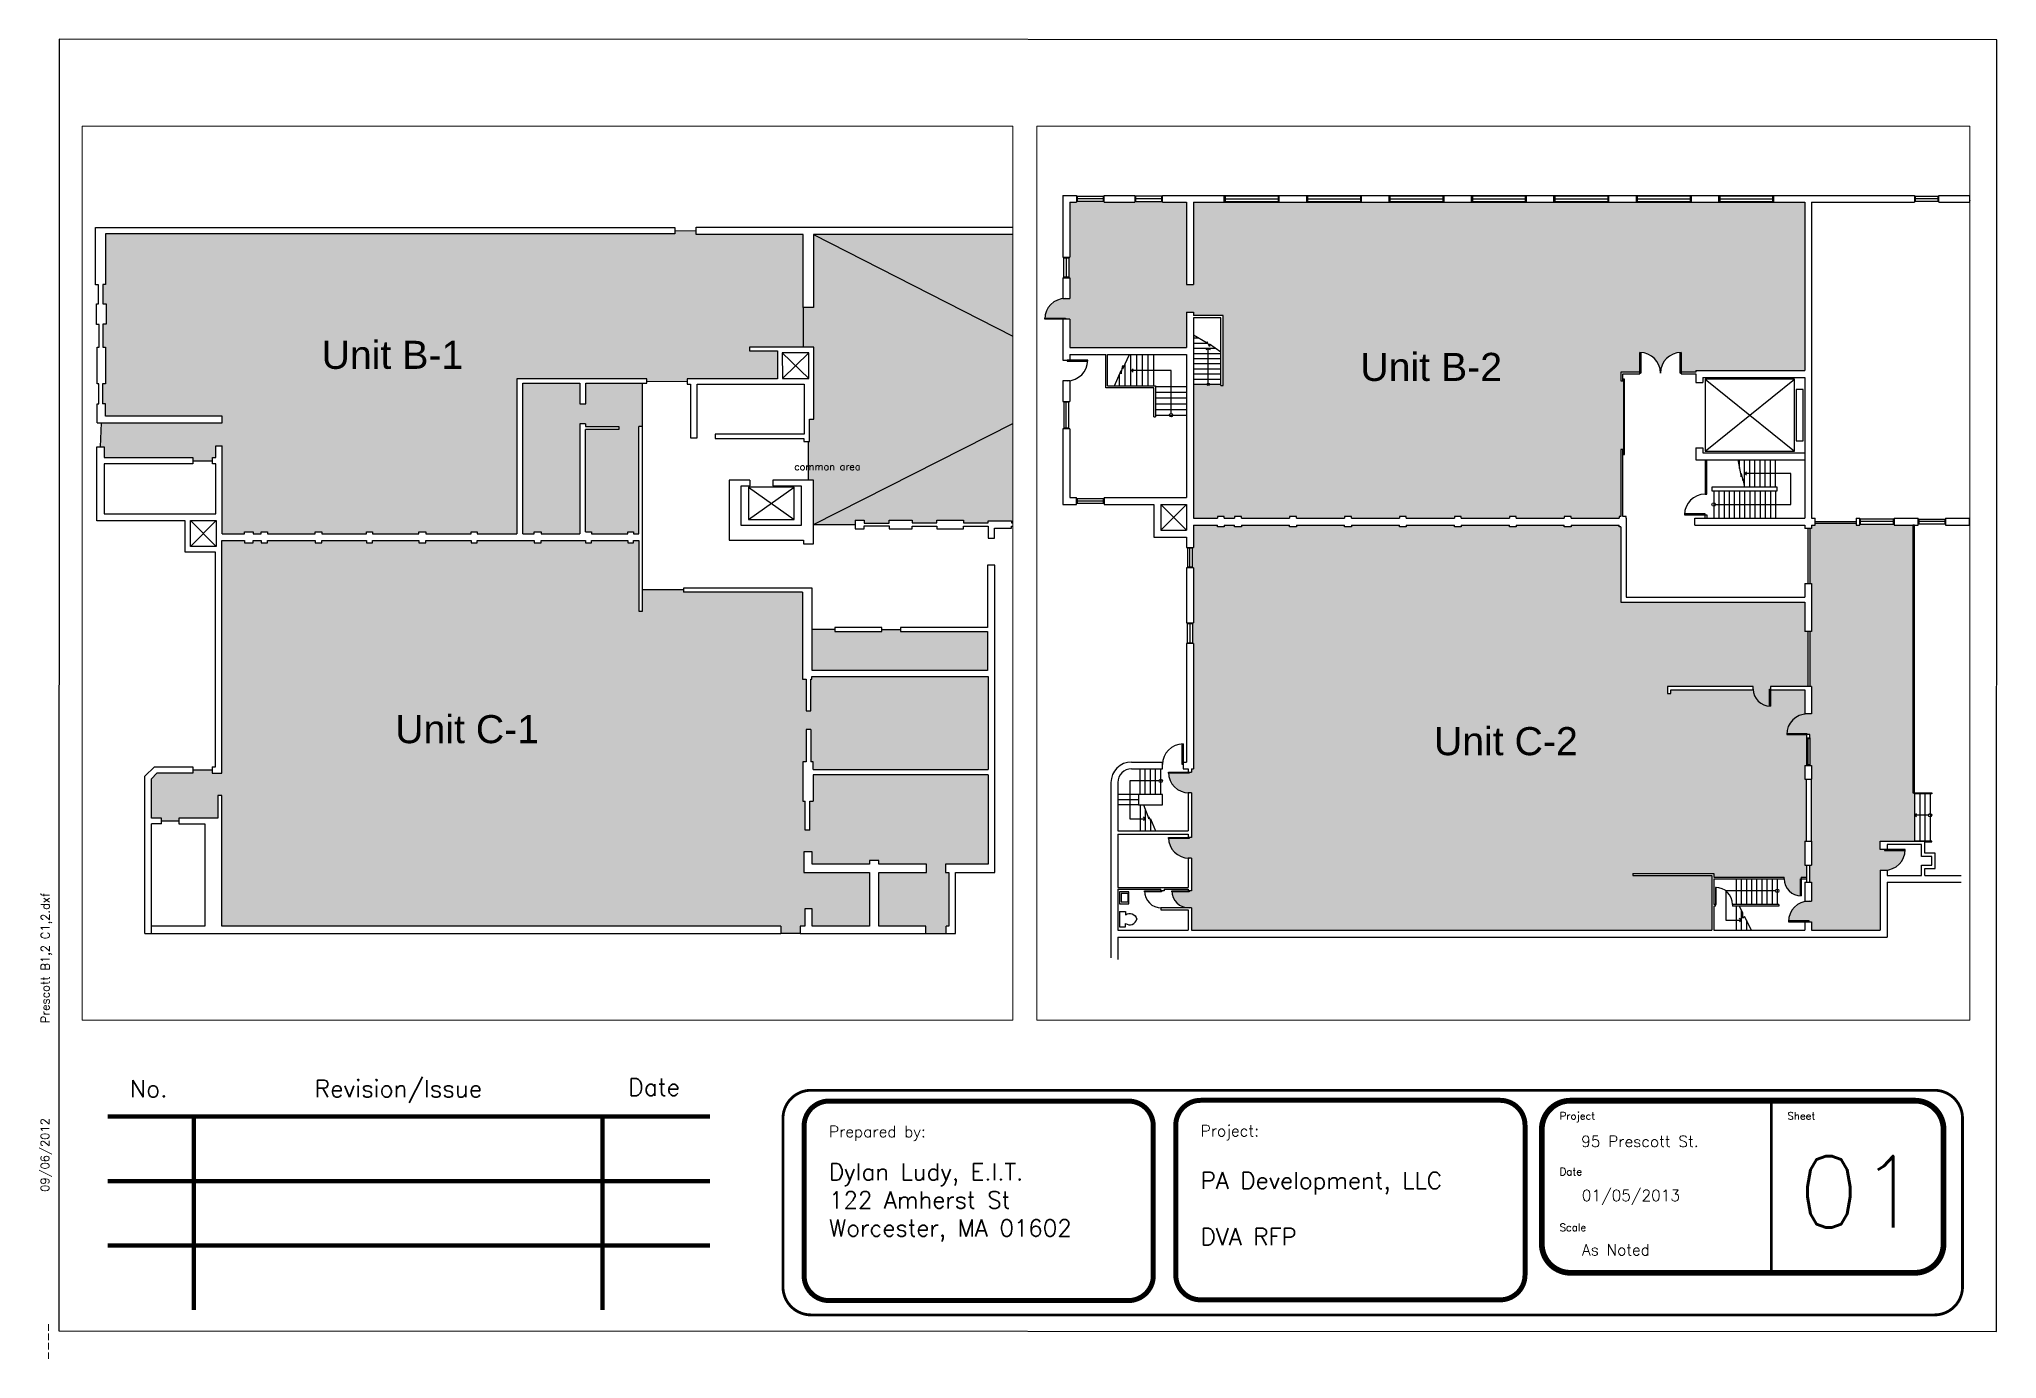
# Paper-space layout 'Exterior As Built' of a CAD drawing. Header units: inches. Extents: x -0.3 to 34.6, y 0 to 23.5.
# The model-space entities are those that its viewports show. They can reach past a viewport. Long polylines and large blocks are cut down to what shows.
import ezdxf
from ezdxf.enums import TextEntityAlignment as Align

# ---------------------------------------------------------------- set-up
doc = ezdxf.new("R2010")
doc.units = ezdxf.units.IN
doc.header["$MEASUREMENT"] = 0
doc.set_wipeout_variables(frame=1)
doc.linetypes.add('DOT', pattern=[0.25, 0, -0.25])
for name, color, linetype in [('0 @ 1', 7, 'Continuous'), ('Doors', 1, 'Continuous'), ('ELEV', 7, 'Continuous'), ('Fixtures', 151, 'Continuous'), ('OVERDOOR', 7, 'DOT'), ('STAIR', 7, 'Continuous'), ('STRUCTURE', 7, 'Continuous'), ('Title Block', 7, 'Continuous'), ('Windows', 41, 'Continuous')]:
    doc.layers.add(name, color=color, linetype=linetype)
doc.styles.add('Arial', font='arial.ttf')
doc.styles.add('Roman', font='romans')

psp = doc.layouts.new('Exterior As Built')

# ---------------------------------------------------------------- texts
at = {"style": 'Roman'}
psp.add_text('01', height=1.271, dxfattribs=at).set_placement((31.04, 2.365))
at = {"linetype": 'Continuous', "insert": (13.166, 15.974), "char_height": 0.125, "width": 1.75431, "attachment_point": 1, "style": 'Roman'}
psp.add_mtext('common area', dxfattribs=at)
at = {"char_height": 0.2, "attachment_point": 1, "style": 'Roman'}
for s, insert, width in [('95 Prescott St.', (27.174, 3.998), 3.0827), ('01/05/2013', (27.186, 3.035), 1.48486), ('As Noted', (27.189, 2.068), 2.18816)]:
    psp.add_mtext(s, dxfattribs=dict(at, insert=insert, width=width))
at = {"layer": '0 @ 1', "linetype": 'Continuous', "char_height": 0.5, "width": 4.18154, "attachment_point": 1, "style": 'Arial'}
for s, insert in [('Unit B-1', (4.75, 18.153)), ('Unit B-2', (23.243, 17.938)), ('Unit C-1', (6.06, 11.488)), ('Unit C-2', (24.553, 11.274))]:
    psp.add_mtext(s, dxfattribs=dict(at, insert=insert))
at = {"layer": 'Title Block', "color": 0, "char_height": 0.15, "attachment_point": 7, "rotation": 90, "style": 'Roman'}
for s, insert, width in [('Prescott B1,2 C1,2.dxf', (-0.05, 6), 5.93), ('09/06/2012', (-0.05, 3), 2.57515), ('----', (-0.05, 0), 2.73005)]:
    psp.add_mtext(s, dxfattribs=dict(at, insert=insert, width=width))

msp = doc.modelspace()

# ---------------------------------------------------------------- blocks, each defined once
blk = doc.blocks.new('Title Block')
at = {"layer": 'Title Block'}
for p, q in [((34.5, 23), (0, 23)), ((0, 23), (0, 0)), ((34.5, 0), (34.5, 23)), ((0, 0), (34.5, 0))]:
    blk.add_line(p, q, dxfattribs=at)
blk = doc.blocks.new('A$C004A5F33')
at = {"layer": 'Title Block'}
for points, const_width in [([(16.696, -0.591), (16.696, 2.409, 0.414214), (16.196, 2.909), (-3.804, 2.909, 0.414214), (-4.304, 2.409), (-4.304, -0.591, 0.414214), (-3.804, -1.091), (16.196, -1.091, 0.414214)], 0.05), ([(-3.484, -0.836), (1.845, -0.836, 0.414214), (2.289, -0.391), (2.289, 2.273, 0.414214), (1.845, 2.717), (-3.484, 2.717, 0.414214), (-3.928, 2.273), (-3.928, -0.391, 0.414214)], 0.0888), ([(3.133, -0.823), (8.463, -0.823, 0.414214), (8.907, -0.379), (8.907, 2.286, 0.414214), (8.463, 2.73), (3.133, 2.73, 0.414214), (2.689, 2.286), (2.689, -0.379, 0.414214)], 0.0888), ([(9.716, -0.341), (15.847, -0.341, 0.414214), (16.358, 0.17), (16.358, 2.214, 0.414214), (15.847, 2.724), (9.716, 2.724, 0.414214), (9.206, 2.214), (9.206, 0.17, 0.414214)], 0.102)]:
    blk.add_lwpolyline(points, format="xyb", close=True, dxfattribs=dict(at, const_width=const_width))
for points, const_width in [([(-16.327, 2.441), (-5.603, 2.441)], 0.0766), ([(-14.795, -1.006), (-14.795, 2.441)], 0.0766), ([(-7.518, -1.006), (-7.518, 2.441)], 0.0766), ([(13.293, -0.341), (13.293, 2.724)], 0.0511), ([(-16.327, 1.292), (-5.603, 1.292)], 0.0766), ([(-16.327, 0.143), (-5.603, 0.143)], 0.0766)]:
    blk.add_lwpolyline(points, dxfattribs=dict(at, const_width=const_width))
at = {"rotation": 359.9855428334586}
blk.add_blockref('Title Block', (-17.199, -1.376), dxfattribs=at)
at = {"char_height": 0.2, "attachment_point": 1, "style": 'Roman'}
for s, insert, width in [('Prepared by:\\P\\P{\\H1.5x;Dylan Ludy, E.I.T.\\P122 Amherst St\\PWorcester, MA 01602}', (-3.484, 2.273), 5.32901), ('Project:\\P{\\H1.5x;\\PPA Development, LLC\\P\\PDVA RFP}', (3.133, 2.286), 5.41399)]:
    blk.add_mtext(s, dxfattribs=dict(at, insert=insert, width=width))
at = {"layer": 'Title Block', "style": 'Roman'}
for s, height, p in [('Revision/Issue', 0.30639, (-11.151, 2.938)), ('No.', 0.3064, (-15.596, 2.938)), ('Date', 0.3064, (-6.598, 2.964))]:
    blk.add_text(s, height=height, dxfattribs=at).set_placement(p, align=Align.MIDDLE_CENTER)
for s, p in [('Project', (9.523, 2.386)), ('Sheet', (13.579, 2.386)), ('Date', (9.523, 1.394)), ('Scale', (9.523, 0.401))]:
    blk.add_text(s, height=0.1328, dxfattribs=at).set_placement(p)

# ---------------------------------------------------------------- hatches: boundary and pattern name
at = {"linetype": 'Continuous'}
for color, points in [(31, [(-90854.6, -14453.8), (-90853.1, -14453.8), (-90853.1, -14453.9, -0.402058), (-90818.6, -14489.8, -0.402058), (-90784.1, -14453.9), (-90784.1, -14453.8), (-90782.6, -14453.8), (-90782.6, -14488.3), (-90756.6, -14488.3), (-90756.6, -14485.3), (-90566.6, -14485.3), (-90566.6, -14191.3), (-91634.6, -14191.3), (-91634.6, -14335.3), (-91646.6, -14335.3), (-91646.6, -14191.3), (-91690.1, -14191.3), (-91690.1, -14189.8), (-91736.6, -14189.8), (-91736.6, -14191.3), (-91792.1, -14191.3), (-91792.1, -14189.8), (-91838.6, -14189.8), (-91838.6, -14191.3), (-91850.6, -14191.3), (-91850.6, -14288.8), (-91852.1, -14288.8), (-91852.1, -14323.3), (-91850.6, -14323.3), (-91850.6, -14359.3), (-91858.1, -14359.3, 0.402058), (-91894.1, -14393.8), (-91858.1, -14393.8), (-91858.1, -14395.3), (-91850.6, -14395.3), (-91850.6, -14445.3), (-91646.6, -14445.3), (-91646.6, -14383.3), (-91634.6, -14383.3), (-91634.6, -14389.3), (-91582.6, -14389.3), (-91582.6, -14511.3), (-91586.6, -14511.3), (-91586.6, -14509.3), (-91606.6, -14509.3, -1), (-91610.6, -14509.3), (-91634.6, -14509.3), (-91634.6, -14614.3), (-91634.6, -14743.3), (-91592.6, -14743.3), (-91592.6, -14740.3), (-91580.6, -14740.3), (-91580.6, -14743.3), (-91562.6, -14743.3), (-91562.6, -14740.3), (-91550.6, -14740.3), (-91550.6, -14743.3), (-91466.6, -14743.3), (-91466.6, -14740.3), (-91454.6, -14740.3), (-91454.6, -14743.3), (-91370.6, -14743.3), (-91370.6, -14740.3), (-91358.6, -14740.3), (-91358.6, -14743.3), (-91274.6, -14743.3), (-91274.6, -14740.3), (-91262.6, -14740.3), (-91262.6, -14743.3), (-91178.6, -14743.3), (-91178.6, -14740.3), (-91166.6, -14740.3), (-91166.6, -14743.3), (-91082.6, -14743.3), (-91082.6, -14740.3), (-91070.6, -14740.3), (-91070.6, -14743.3), (-90986.6, -14743.3), (-90986.6, -14740.3), (-90974.6, -14740.3), (-90974.6, -14743.3), (-90890.6, -14743.3), (-90890.6, -14740.3), (-90887.6, -14740.3), (-90887.6, -14623.3), (-90883.1, -14623.3), (-90883.1, -14503.3), (-90887.6, -14503.3), (-90887.6, -14488.3), (-90854.6, -14488.3)]), (90, [(-90563.6, -15127.3), (-90563.6, -15121.3), (-90598.1, -15121.3), (-90598.1, -15119.8), (-90598.1, -15119.8, -0.366103), (-90566.6, -15085.6), (-90566.6, -15043.3), (-90626.6, -15043.3), (-90626.6, -15071.8), (-90628.1, -15071.8), (-90628.1, -15071.8, -0.385206), (-90656.6, -15043.3), (-90800.6, -15043.3), (-90800.6, -15049.3), (-90806.6, -15049.3), (-90806.6, -15037.3), (-90656.6, -15037.3), (-90656.6, -15041.8, 0.399638), (-90628.1, -15071.8), (-90628.1, -15041.8), (-90626.6, -15041.8), (-90626.6, -15037.3), (-90566.6, -15037.3), (-90560.6, -15037.3), (-90560.6, -14941.3), (-90566.6, -14941.3), (-90566.6, -14890.3), (-90887.6, -14890.3), (-90887.6, -14758.3), (-90890.6, -14758.3), (-90890.6, -14755.3), (-90974.6, -14755.3), (-90974.6, -14758.3), (-90986.6, -14758.3), (-90986.6, -14755.3), (-91070.6, -14755.3), (-91070.6, -14758.3), (-91082.6, -14758.3), (-91082.6, -14755.3), (-91166.6, -14755.3), (-91166.6, -14758.3), (-91178.6, -14758.3), (-91178.6, -14755.3), (-91262.6, -14755.3), (-91262.6, -14758.3), (-91274.6, -14758.3), (-91274.6, -14755.3), (-91358.6, -14755.3), (-91358.6, -14758.3), (-91370.6, -14758.3), (-91370.6, -14755.3), (-91454.6, -14755.3), (-91454.6, -14758.3), (-91466.6, -14758.3), (-91466.6, -14755.3), (-91550.6, -14755.3), (-91550.6, -14758.3), (-91562.6, -14758.3), (-91562.6, -14755.3), (-91580.6, -14755.3), (-91580.6, -14758.3), (-91592.6, -14758.3), (-91592.6, -14755.3), (-91634.6, -14755.3), (-91634.6, -14795.8), (-91636.1, -14795.8), (-91636.1, -14830.3), (-91634.6, -14830.3), (-91634.6, -14927.8), (-91636.1, -14927.8), (-91636.1, -14962.3), (-91634.6, -14962.3), (-91634.6, -15181.3), (-91637.6, -15181.3), (-91637.6, -15187.3), (-91642.1, -15187.3), (-91642.1, -15188.8), (-91678.1, -15188.8, 0.402058), (-91642.1, -15223.3), (-91637.6, -15223.3), (-91637.6, -15301.3), (-91642.1, -15301.3), (-91642.1, -15302.8), (-91678.1, -15302.8, 0.402058), (-91642.1, -15337.3), (-91637.6, -15337.3), (-91637.6, -15394.3), (-91642.1, -15394.3), (-91642.1, -15395.8), (-91672.1, -15395.8, 0.399638), (-91642.1, -15424.3), (-91637.6, -15424.3), (-91637.6, -15463.3), (-90728.6, -15463.3), (-90728.6, -15367.3), (-90866.6, -15367.3), (-90866.6, -15364.3), (-90725.6, -15364.3), (-90725.6, -15370.3), (-90602.6, -15370.3), (-90602.6, -15373.3, 0.399638), (-90574.1, -15403.3), (-90574.1, -15373.3), (-90572.6, -15373.3), (-90572.6, -15370.3), (-90563.6, -15370.3), (-90563.6, -15349.3), (-90566.6, -15349.3), (-90566.6, -15307.3), (-90563.6, -15307.3), (-90563.6, -15199.3), (-90566.6, -15199.3), (-90566.6, -15175.3), (-90563.6, -15175.3)]), (90, [(-90377.6, -14755.3), (-90412.1, -14755.3), (-90412.1, -14753.8), (-90470.6, -14753.8), (-90470.6, -14755.3), (-90476.6, -14755.3), (-90476.6, -14752.1), (-90548.6, -14752.1), (-90548.6, -14755.3), (-90554.6, -14755.3), (-90554.6, -14761.3), (-90557.6, -14761.3), (-90557.6, -14857.3), (-90554.6, -14857.3), (-90554.6, -14941.3), (-90557.6, -14941.3), (-90557.6, -15037.3), (-90554.6, -15037.3), (-90554.6, -15085.3), (-90562.1, -15085.3, 0.402058), (-90598.1, -15119.8), (-90562.1, -15119.8), (-90562.1, -15121.3), (-90557.6, -15121.3), (-90557.6, -15127.3), (-90557.6, -15175.3), (-90554.6, -15175.3), (-90554.6, -15199.3), (-90554.6, -15307.3), (-90554.6, -15349.3), (-90557.6, -15349.3), (-90557.6, -15379.3), (-90554.6, -15379.3), (-90554.6, -15412.3), (-90559.1, -15412.3, 0.402058), (-90595.1, -15446.8), (-90559.1, -15446.8), (-90559.1, -15448.3), (-90554.6, -15448.3), (-90554.6, -15463.3), (-90434.6, -15463.3), (-90434.6, -15358.3), (-90427.1, -15358.3, 0.402058), (-90391.2, -15323.8), (-90427.1, -15323.8), (-90427.1, -15322.3), (-90434.6, -15322.3), (-90434.6, -15307.3), (-90422.6, -15307.3), (-90374.6, -15307.3), (-90374.6, -15223.3), (-90377.6, -15223.3)]), (121, [(-94558.3, -17148.5), (-94611.3, -17148.5), (-94611.3, -17141.2), (-94510.5, -17141.2), (-94510.5, -17066.9), (-94510.5, -16929.8), (-94711.2, -16929.8), (-94711.2, -16922.8), (-94751.5, -16922.6), (-94751.5, -16928.4), (-95820, -16928.4), (-95820, -17023.7), (-95825.3, -17023.7), (-95825.3, -17059.8), (-95819.1, -17059.8), (-95819.1, -17098.3), (-95825.3, -17098.3), (-95825.3, -17141.6), (-95820.1, -17141.6), (-95820.1, -17210.3), (-95826, -17210.3), (-95826, -17247.5), (-95819.9, -17247.5), (-95819.9, -17271.1), (-95600.9, -17271.1), (-95600.9, -17283.5), (-95819.9, -17283.5), (-95827.8, -17283.5), (-95829.4, -17328.7), (-95822.5, -17328.7), (-95822.5, -17348.5), (-95656, -17348.5), (-95656, -17354.6), (-95619.3, -17354.6), (-95619.3, -17348.5), (-95613, -17348.5), (-95613, -17326.9), (-95601, -17326.9), (-95601, -17492), (-95559.1, -17492), (-95559.1, -17487.9), (-95543, -17487.9), (-95543, -17492), (-95527.8, -17492), (-95527.8, -17487.9), (-95515.9, -17487.9), (-95515.9, -17492), (-95426.5, -17492), (-95426.5, -17487.9), (-95413.7, -17487.9), (-95413.7, -17492), (-95330.2, -17492), (-95330.2, -17487.9), (-95319.1, -17487.9), (-95319.1, -17492), (-95231.6, -17492), (-95231.6, -17487.9), (-95218.8, -17487.9), (-95218.8, -17492), (-95133.5, -17492), (-95133.5, -17487.9), (-95122.4, -17487.9), (-95122.4, -17492), (-95048, -17492), (-95048, -17200.8), (-94803.8, -17200.8), (-94803.8, -17205), (-94727.9, -17205.9), (-94727.9, -17200.8), (-94558.3, -17200.8)]), (121, [(-94929.6, -17285.3), (-94919.1, -17285.3), (-94919.1, -17290.1), (-94856.5, -17290.1), (-94856.5, -17296.1), (-94919.1, -17296.1), (-94919.1, -17487.9), (-94908, -17487.9), (-94908, -17492), (-94839.4, -17492), (-94839.4, -17487.9), (-94829.1, -17487.9), (-94829.1, -17492), (-94818.9, -17492), (-94818.9, -17290.1), (-94812.1, -17290.1), (-94812.1, -17209.1), (-94918.3, -17209.1), (-94918.3, -17247.5), (-94929.6, -17247.5), (-94929.6, -17209.1), (-95036.4, -17209.1), (-95036.4, -17492), (-95015.3, -17492), (-95015.3, -17487.9), (-95002.5, -17487.9), (-95002.5, -17492), (-94929.6, -17492)])]:
    msp.add_hatch(color=color, dxfattribs=at).paths.add_polyline_path(points)
h = msp.add_hatch(color=253, dxfattribs=at)
h.paths.add_polyline_path([(-93416.4, -16929.8), (-94491.1, -16929.8), (-93955.1, -17202.8)])
h.paths.add_polyline_path([(-94491.1, -16929.8), (-94491.1, -17066.9), (-94510.5, -17066.9), (-94510.5, -17141.2), (-94490.2, -17141.2), (-94490.2, -17276.4), (-94498.2, -17276.4), (-94498.2, -17318.4), (-94500.2, -17318.4), (-94500.2, -17391.1), (-94490.9, -17391.1), (-94490.9, -17474.4), (-93955.1, -17202.8)])
h.paths.add_polyline_path([(-93642.6, -17368.3), (-93630.3, -17368.3), (-93955.1, -17202.8), (-94490.9, -17474.4), (-94412.7, -17474.4), (-94412.7, -17466.3), (-94396, -17466.3), (-94396, -17471.6), (-94349.1, -17471.6), (-94349.1, -17466.3), (-94305.5, -17466.3), (-94305.5, -17471), (-94259.1, -17471), (-94259.1, -17466.3), (-94209.6, -17466.3), (-94209.6, -17471), (-94163.1, -17471), (-94163.1, -17467.3), (-94119, -17467.3), (-94119, -17471), (-94071.8, -17471), (-94071.8, -17467.3), (-94045.4, -17467.3), (-94045.4, -17455.2), (-94027.9, -17455.2), (-94027.9, -17471), (-93981.7, -17471), (-93981.7, -17467.3), (-93926.2, -17467.3), (-93926.2, -17471), (-93880.5, -17471), (-93880.5, -17467.3), (-93744.9, -17467.3), (-93744.9, -17471), (-93699, -17471), (-93699, -17467.3), (-93642.6, -17467.3)])
h.paths.add_polyline_path([(-93416.4, -16929.8), (-93955.1, -17202.8), (-93630.3, -17368.3), (-93427.2, -17368.3), (-93427.2, -17345.9), (-93420.3, -17345.9), (-93420.3, -17257), (-93416.4, -17257)])
for points in [[(-94163.1, -17759.9), (-94493.9, -17759.9), (-94493.9, -17764.7), (-94496, -17764.7), (-94496, -17824.4), (-94504.8, -17824.4), (-94504.8, -17764.7), (-94511.5, -17764.7), (-94511.5, -17601.1), (-94734.7, -17601.1), (-94734.7, -17596.7), (-94812.1, -17596.7), (-94812.1, -17636.9), (-94818.9, -17636.9), (-94818.9, -17504.7), (-94829.1, -17504.7), (-94829.1, -17508.9), (-94839.4, -17508.9), (-94839.4, -17504.7), (-94908, -17504.7), (-94908, -17508.9), (-94919.1, -17508.9), (-94919.1, -17504.7), (-95002.5, -17504.7), (-95002.5, -17508.9), (-95015.3, -17508.9), (-95015.3, -17504.7), (-95122.4, -17504.7), (-95122.4, -17508.9), (-95133.5, -17508.9), (-95133.5, -17504.7), (-95218.8, -17504.7), (-95218.8, -17508.9), (-95231.6, -17508.9), (-95231.6, -17504.7), (-95319.1, -17504.7), (-95319.1, -17508.9), (-95330.2, -17508.9), (-95330.2, -17504.7), (-95413.7, -17504.7), (-95413.7, -17508.9), (-95426.5, -17508.9), (-95426.5, -17504.7), (-95515.9, -17504.7), (-95515.9, -17508.9), (-95527.8, -17508.9), (-95527.8, -17504.7), (-95543, -17504.7), (-95543, -17508.9), (-95559.1, -17508.9), (-95559.1, -17504.7), (-95601.7, -17504.7), (-95601.7, -17941.3), (-95619.9, -17941.3), (-95619.9, -17935.3), (-95655.9, -17935.3), (-95655.9, -17941.3), (-95723.5, -17941.3), (-95734.1, -17951.8), (-95734.1, -18025.7), (-95715.3, -18025.7), (-95715.3, -18031), (-95682.2, -18031), (-95682.2, -18025.7), (-95609.4, -18025.7), (-95609.4, -17983.2), (-95601.7, -17983.2), (-95601.7, -18228.5), (-94552.3, -18228.5), (-94552.3, -18242.3), (-94516.2, -18242.3), (-94516.2, -18228.7), (-94507.5, -18228.7), (-94507.5, -18196.1), (-94493.7, -18196.1), (-94493.7, -18228.7), (-94385.7, -18228.7), (-94385.7, -18127.9), (-94509.1, -18127.9), (-94509.1, -18088.9), (-94493.4, -18088.9), (-94493.4, -18112), (-94385.7, -18112), (-94385.7, -18105.2), (-94368.5, -18105.2), (-94368.5, -18112), (-94278.9, -18112), (-94278.9, -18127.9), (-94368.5, -18127.9), (-94368.5, -18228.7), (-94279.9, -18228.7), (-94279.9, -18242.3), (-94242, -18242.3), (-94242, -18228.7), (-94236.6, -18228.7), (-94236.6, -18127.9), (-94242.9, -18127.9), (-94242.9, -18112), (-94163.1, -18112), (-94163.1, -17944.7), (-94491.3, -17944.7), (-94491.3, -17993.6), (-94498.1, -17993.6), (-94498.1, -18048.3), (-94506.4, -18048.3), (-94506.4, -17993.6), (-94510.9, -17993.6), (-94510.9, -17920.1), (-94504.8, -17920.1), (-94504.8, -17859.3), (-94496, -17859.3), (-94496, -17920.1), (-94491.3, -17920.1), (-94491.3, -17934.2), (-94163.1, -17934.2)], [(-94164.5, -17675.5), (-94327.9, -17675.5), (-94327.9, -17671.5), (-94362.9, -17671.5), (-94362.9, -17675.5), (-94368.9, -17675.5), (-94451, -17675.5), (-94451, -17671.5), (-94493.7, -17671.5), (-94493.7, -17748.5), (-94368.9, -17748.5), (-94164.5, -17748.5)]]:
    msp.add_hatch(color=2).paths.add_polyline_path(points)

# ---------------------------------------------------------------- linework, layer by layer
for p, q in [((-95839.2, -17024.5), (-95839.2, -16916.8)), ((-95839.2, -16916.8), (-94751.5, -16916.8)), ((-94751.5, -16916.8), (-94751.5, -16928.4)), ((-94751.5, -16922.6), (-94711.2, -16922.8)), ((-94711.2, -16929.8), (-94711.2, -16915.9)), ((-94711.2, -16915.9), (-93404.6, -16915.9)), ((-94751.5, -16928.4), (-95820, -16928.4)), ((-95820, -16928.4), (-95820, -17023.7)), ((-94510.5, -16929.8), (-94711.2, -16929.8)), ((-94510.5, -17066.9), (-94510.5, -16929.8)), ((-93416.4, -16929.8), (-94491.1, -16929.8)), ((-94491.1, -16929.8), (-94491.1, -17066.9)), ((-95833, -17024.5), (-95839.2, -17024.5)), ((-95833, -17059.8), (-95833, -17024.5)), ((-95820, -17023.7), (-95825.3, -17023.7)), ((-95825.3, -17023.7), (-95825.3, -17059.8)), ((-95837.3, -17098.6), (-95837.3, -17059.8)), ((-95837.3, -17059.8), (-95833, -17059.8)), ((-95825.3, -17059.8), (-95819.1, -17059.8)), ((-95819.1, -17059.8), (-95819.1, -17098.3)), ((-95832.3, -17098.6), (-95837.3, -17098.6)), ((-95832.3, -17141.6), (-95832.3, -17098.6)), ((-95819.1, -17098.3), (-95825.3, -17098.3)), ((-95825.3, -17098.3), (-95825.3, -17141.6)), ((-94491.1, -17066.9), (-94510.5, -17066.9)), ((-94510.5, -17066.9), (-94510.5, -17141.2)), ((-95835.6, -17210.3), (-95835.6, -17141.6)), ((-95835.6, -17141.6), (-95832.3, -17141.6)), ((-95825.3, -17141.6), (-95820.1, -17141.6)), ((-95820.1, -17141.6), (-95820.1, -17210.3)), ((-94490.2, -17141.2), (-94611.3, -17141.2)), ((-94611.3, -17141.2), (-94611.3, -17141.2)), ((-94611.3, -17141.2), (-94611.3, -17148.5)), ((-94611.3, -17148.5), (-94558.3, -17148.5)), ((-94558.3, -17148.5), (-94558.3, -17200.8)), ((-94499.5, -17151.8), (-94549.6, -17151.8)), ((-94549.6, -17151.8), (-94549.1, -17200.3)), ((-94549.6, -17151.8), (-94499.5, -17200.3)), ((-94549.1, -17200.3), (-94499.5, -17151.8)), ((-94499.5, -17200.3), (-94499.5, -17151.8)), ((-94490.2, -17276.4), (-94490.2, -17141.2)), ((-94803.8, -17200.8), (-95048, -17200.8)), ((-95048, -17200.8), (-95048, -17492)), ((-94803.8, -17209.1), (-94803.8, -17200.8)), ((-94727.9, -17200.8), (-94727.9, -17211)), ((-94558.3, -17200.8), (-94727.9, -17200.8)), ((-94549.1, -17200.3), (-94499.5, -17200.3)), ((-95832.4, -17210.3), (-95835.6, -17210.3)), ((-95832.4, -17247.5), (-95832.4, -17210.3)), ((-95820.1, -17210.3), (-95826, -17210.3)), ((-95826, -17210.3), (-95826, -17247.5)), ((-95036.4, -17492), (-95036.4, -17209.1)), ((-95036.4, -17209.1), (-94929.6, -17209.1)), ((-94929.6, -17209.1), (-94929.6, -17247.5)), ((-94918.3, -17247.5), (-94918.3, -17209.1)), ((-94918.3, -17209.1), (-94803.8, -17209.1)), ((-94803.8, -17205), (-94727.9, -17205.9)), ((-94727.9, -17211), (-94722, -17211)), ((-94722, -17211), (-94722, -17311.5)), ((-94709.2, -17311.5), (-94709.2, -17211)), ((-94709.2, -17211), (-94508.3, -17211)), ((-94508.3, -17211), (-94508.3, -17304.6)), ((-95835.6, -17283.5), (-95835.6, -17247.5)), ((-95835.6, -17247.5), (-95832.4, -17247.5)), ((-95819.9, -17247.5), (-95826, -17247.5)), ((-95819.9, -17271.1), (-95819.9, -17247.5)), ((-94929.6, -17247.5), (-94918.3, -17247.5)), ((-95835.6, -17283.5), (-95819.9, -17283.5)), ((-95829.4, -17328.7), (-95827.8, -17283.5)), ((-95600.9, -17271.1), (-95819.9, -17271.1)), ((-95819.9, -17283.5), (-95600.9, -17283.5)), ((-95600.9, -17283.5), (-95600.9, -17271.1)), ((-94919.1, -17285.3), (-94929.6, -17285.3)), ((-94929.6, -17285.3), (-94929.6, -17492)), ((-94919.1, -17487.9), (-94919.1, -17296.1)), ((-94812.1, -17290.1), (-94818.9, -17290.1)), ((-94818.9, -17492), (-94818.9, -17290.1)), ((-94812.1, -17596.7), (-94812.1, -17290.1)), ((-94498.2, -17318.4), (-94498.2, -17276.4)), ((-94498.2, -17276.4), (-94490.2, -17276.4)), ((-95836.2, -17467.4), (-95836.2, -17328.7)), ((-95836.2, -17328.7), (-95822.5, -17328.7)), ((-95822.5, -17328.7), (-95822.5, -17348.5)), ((-95613, -17348.5), (-95613, -17326.9)), ((-95613, -17326.9), (-95601, -17326.9)), ((-95601, -17492), (-95601, -17326.9)), ((-94722, -17311.5), (-94709.2, -17311.5)), ((-94508.3, -17304.6), (-94675.7, -17304.6)), ((-94675.7, -17304.6), (-94675.7, -17313.1)), ((-94675.7, -17313.1), (-94508.9, -17313.1)), ((-94508.9, -17313.1), (-94508.9, -17318.4)), ((-94508.9, -17318.4), (-94498.2, -17318.4)), ((-94500.2, -17391.1), (-94500.2, -17318.4)), ((-95822.5, -17348.5), (-95656, -17348.5)), ((-95656, -17360.6), (-95822.5, -17360.6)), ((-95822.5, -17360.6), (-95822.5, -17454.4)), ((-95656, -17348.5), (-95656, -17360.6)), ((-95656, -17354.6), (-95619.3, -17354.6)), ((-95619.3, -17360.6), (-95619.3, -17348.5)), ((-95619.3, -17348.5), (-95613, -17348.5)), ((-95613, -17360.6), (-95619.3, -17360.6)), ((-95613, -17454.4), (-95613, -17360.6)), ((-94610.2, -17391.1), (-94649, -17391.1)), ((-94649, -17391.1), (-94649, -17503.5)), ((-94626.9, -17476.2), (-94626.9, -17401.7)), ((-94626.9, -17401.7), (-94609.9, -17401.7)), ((-94613, -17404.3), (-94613, -17464.8)), ((-94527, -17404.3), (-94613, -17404.3)), ((-94613, -17404.3), (-94527, -17464.8)), ((-94613, -17464.8), (-94527, -17404.3)), ((-94609.9, -17401.7), (-94609.9, -17391.1)), ((-94490.9, -17391.1), (-94567.4, -17391.1)), ((-94567.4, -17391.1), (-94567.4, -17401.7)), ((-94567.4, -17401.7), (-94514, -17401.7)), ((-94527, -17464.8), (-94527, -17404.3)), ((-94514, -17401.7), (-94514, -17476.2)), ((-94490.9, -17510.4), (-94490.9, -17391.1)), ((-95670.6, -17467.4), (-95836.2, -17467.4)), ((-95822.5, -17454.4), (-95613, -17454.4)), ((-95670.6, -17526.2), (-95670.6, -17467.4)), ((-95612.4, -17466.8), (-95660.5, -17515.6)), ((-95660.5, -17466.8), (-95612.4, -17515.6)), ((-94613, -17464.8), (-94527, -17464.8)), ((-94490.9, -17474.4), (-94412.7, -17474.4)), ((-94412.7, -17466), (-94412.7, -17482.5)), ((-94412.7, -17466.3), (-94396, -17466.3)), ((-94396, -17466.3), (-94396, -17471.6)), ((-94396, -17471.6), (-94349.1, -17471.6)), ((-94349.1, -17471.6), (-94349.1, -17466.3)), ((-94349.1, -17466.3), (-94305.5, -17466.3)), ((-94305.5, -17466.3), (-94305.5, -17471)), ((-94305.5, -17471), (-94259.1, -17471)), ((-94259.1, -17471), (-94259.1, -17466.3)), ((-94259.1, -17466.3), (-94209.6, -17466.3)), ((-94209.6, -17466.3), (-94209.6, -17471)), ((-94209.6, -17471), (-94163.1, -17471)), ((-94163.1, -17467.3), (-94119, -17467.3)), ((-94163.1, -17471), (-94163.1, -17467.3)), ((-94163.1, -17471), (-94163.1, -17467.3)), ((-94119, -17467.3), (-94119, -17471)), ((-94119, -17471), (-94071.8, -17471)), ((-95601.7, -17504.7), (-95559.1, -17504.7)), ((-95601.7, -17941.3), (-95601.7, -17504.7)), ((-95601, -17492), (-95559.1, -17492)), ((-95559.1, -17492), (-95559.1, -17487.9)), ((-95559.1, -17487.9), (-95543, -17487.9)), ((-95559.1, -17504.7), (-95559.1, -17508.9)), ((-95559.1, -17508.9), (-95543, -17508.9)), ((-95543, -17487.9), (-95543, -17492)), ((-95543, -17492), (-95527.8, -17492)), ((-95543, -17508.9), (-95543, -17504.7)), ((-95543, -17504.7), (-95527.8, -17504.7)), ((-95527.8, -17492), (-95527.8, -17487.9)), ((-95527.8, -17487.9), (-95515.9, -17487.9)), ((-95527.8, -17504.7), (-95527.8, -17508.9)), ((-95527.8, -17508.9), (-95515.9, -17508.9)), ((-95515.9, -17487.9), (-95515.9, -17492)), ((-95515.9, -17492), (-95426.5, -17492)), ((-95515.9, -17508.9), (-95515.9, -17504.7)), ((-95515.9, -17504.7), (-95426.5, -17504.7)), ((-95426.5, -17492), (-95426.5, -17487.9)), ((-95426.5, -17487.9), (-95413.7, -17487.9)), ((-95426.5, -17504.7), (-95426.5, -17508.9)), ((-95426.5, -17508.9), (-95413.7, -17508.9)), ((-95413.7, -17487.9), (-95413.7, -17492)), ((-95413.7, -17492), (-95330.2, -17492)), ((-95413.7, -17508.9), (-95413.7, -17504.7)), ((-95413.7, -17504.7), (-95330.2, -17504.7)), ((-95330.2, -17492), (-95330.2, -17487.9)), ((-95330.2, -17487.9), (-95319.1, -17487.9)), ((-95330.2, -17504.7), (-95330.2, -17508.9)), ((-95330.2, -17508.9), (-95319.1, -17508.9)), ((-95319.1, -17487.9), (-95319.1, -17492)), ((-95319.1, -17492), (-95231.6, -17492)), ((-95319.1, -17508.9), (-95319.1, -17504.7)), ((-95319.1, -17504.7), (-95231.6, -17504.7)), ((-95231.6, -17492), (-95231.6, -17487.9)), ((-95231.6, -17487.9), (-95218.8, -17487.9)), ((-95231.6, -17504.7), (-95231.6, -17508.9)), ((-95231.6, -17508.9), (-95218.8, -17508.9)), ((-95218.8, -17487.9), (-95218.8, -17492)), ((-95218.8, -17492), (-95133.5, -17492)), ((-95218.8, -17508.9), (-95218.8, -17504.7)), ((-95218.8, -17504.7), (-95133.5, -17504.7)), ((-95133.5, -17492), (-95133.5, -17487.9)), ((-95133.5, -17487.9), (-95122.4, -17487.9)), ((-95133.5, -17504.7), (-95133.5, -17508.9)), ((-95133.5, -17508.9), (-95122.4, -17508.9)), ((-95122.4, -17487.9), (-95122.4, -17492)), ((-95122.4, -17492), (-95048, -17492)), ((-95122.4, -17508.9), (-95122.4, -17504.7)), ((-95122.4, -17504.7), (-95015.3, -17504.7)), ((-95036.4, -17492), (-95015.3, -17492)), ((-95015.3, -17492), (-95015.3, -17487.9)), ((-95015.3, -17487.9), (-95002.5, -17487.9)), ((-95015.3, -17504.7), (-95015.3, -17508.9)), ((-95015.3, -17508.9), (-95002.5, -17508.9)), ((-95002.5, -17487.9), (-95002.5, -17492)), ((-95002.5, -17492), (-94929.6, -17492)), ((-95002.5, -17508.9), (-95002.5, -17504.7)), ((-95002.5, -17504.7), (-94919.1, -17504.7)), ((-94919.1, -17487.9), (-94908, -17487.9)), ((-94919.1, -17504.7), (-94919.1, -17508.9)), ((-94919.1, -17508.9), (-94908, -17508.9)), ((-94908, -17487.9), (-94908, -17492)), ((-94908, -17492), (-94839.4, -17492)), ((-94908, -17508.9), (-94908, -17504.7)), ((-94908, -17504.7), (-94839.4, -17504.7)), ((-94839.4, -17492), (-94839.4, -17487.9)), ((-94839.4, -17487.9), (-94829.1, -17487.9)), ((-94839.4, -17504.7), (-94839.4, -17508.9)), ((-94839.4, -17508.9), (-94829.1, -17508.9)), ((-94829.1, -17487.9), (-94829.1, -17492)), ((-94829.1, -17492), (-94818.9, -17492)), ((-94829.1, -17508.9), (-94829.1, -17504.7)), ((-94829.1, -17504.7), (-94818.9, -17504.7)), ((-94818.9, -17504.7), (-94818.9, -17636.9)), ((-94649, -17503.5), (-94509.5, -17503.5)), ((-94514, -17476.2), (-94626.9, -17476.2)), ((-94509.5, -17503.5), (-94509.5, -17510.4)), ((-94412.7, -17482.5), (-94396, -17482.5)), ((-94396, -17482.5), (-94396, -17477.1)), ((-94396, -17477.1), (-94349.1, -17477.1)), ((-94349.1, -17477.1), (-94349.1, -17482.5)), ((-94349.1, -17482.5), (-94305.5, -17482.5)), ((-94305.5, -17482.5), (-94305.5, -17477.7)), ((-94305.5, -17477.7), (-94259.1, -17477.7)), ((-94259.1, -17477.7), (-94259.1, -17482.5)), ((-94259.1, -17482.5), (-94209.6, -17482.5)), ((-94209.6, -17482.5), (-94209.6, -17477.7)), ((-94209.6, -17477.7), (-94163.1, -17477.7)), ((-94163.1, -17477.7), (-94163.1, -17499.9)), ((-94163.1, -17499.9), (-94151.2, -17499.9)), ((-94151.2, -17499.9), (-94151.2, -17481.4)), ((-94151.2, -17481.4), (-94119, -17481.4)), ((-94119, -17481.4), (-94119, -17477.7)), ((-94119, -17477.7), (-94071.8, -17477.7)), ((-95613.9, -17526.2), (-95670.6, -17526.2)), ((-95613.9, -17929.3), (-95613.9, -17526.2)), ((-94509.5, -17510.4), (-94490.9, -17510.4)), ((-94150.4, -17550.4), (-94164.5, -17550.4)), ((-94164.5, -17550.4), (-94164.5, -17667.5)), ((-94150.4, -18127.9), (-94150.4, -17550.4)), ((-94812.1, -17636.9), (-94812.1, -17596.7)), ((-94812.1, -17596.7), (-94734.7, -17596.7)), ((-94731.1, -17594.2), (-94734.7, -17594.2)), ((-94734.7, -17594.2), (-94734.7, -17601.1)), ((-94511.5, -17601.1), (-94734.7, -17601.1)), ((-94493.7, -17594.2), (-94731.1, -17594.2)), ((-94511.5, -17601.1), (-94511.5, -17764.7)), ((-94493.7, -17748.5), (-94493.7, -17594.2)), ((-94818.9, -17636.9), (-94812.1, -17636.9)), ((-94451, -17671.5), (-94493.7, -17671.5)), ((-94362.9, -17667.5), (-94451, -17667.5)), ((-94451, -17667.5), (-94451, -17675.5)), ((-94451, -17675.5), (-94368.9, -17675.5)), ((-94368.9, -17675.5), (-94362.9, -17675.5)), ((-94362.9, -17675.5), (-94362.9, -17667.5)), ((-94362.9, -17671.5), (-94327.9, -17671.5)), ((-94164.5, -17667.5), (-94327.9, -17667.5)), ((-94327.9, -17667.5), (-94327.9, -17675.5)), ((-94327.9, -17675.5), (-94164.5, -17675.5)), ((-94164.5, -17675.5), (-94164.5, -17748.5)), ((-94368.9, -17748.5), (-94493.7, -17748.5)), ((-94164.5, -17748.5), (-94368.9, -17748.5)), ((-94511.5, -17764.7), (-94504.8, -17764.7)), ((-94504.8, -17764.7), (-94504.8, -17824.4)), ((-94496, -17824.4), (-94496, -17764.7)), ((-94496, -17764.7), (-94493.9, -17764.7)), ((-94493.9, -17764.7), (-94493.9, -17759.9)), ((-94493.9, -17759.9), (-94163.1, -17759.9)), ((-94163.1, -17759.9), (-94163.1, -17934.2)), ((-94504.8, -17824.4), (-94496, -17824.4)), ((-94496, -17859.3), (-94504.8, -17859.3)), ((-94504.8, -17859.3), (-94504.8, -17920.1)), ((-94496, -17859.3), (-94496, -17920.1)), ((-95746.1, -17946.8), (-95728.4, -17929.3)), ((-95746.1, -18242.3), (-95746.1, -17946.8)), ((-95734.1, -17951.8), (-95723.5, -17941.3)), ((-95734.1, -18025.7), (-95734.1, -17951.8)), ((-95728.4, -17929.3), (-95655.9, -17929.3)), ((-95655.9, -17941.3), (-95723.5, -17941.3)), ((-95655.9, -17929.3), (-95655.9, -17941.3)), ((-95655.9, -17935.3), (-95619.9, -17935.3)), ((-95619.9, -17929.3), (-95619.9, -17941.3)), ((-95619.9, -17929.3), (-95613.9, -17929.3)), ((-95619.9, -17941.3), (-95601.7, -17941.3)), ((-94510.9, -17920.1), (-94510.9, -17993.6)), ((-94504.8, -17920.1), (-94510.9, -17920.1)), ((-94491.3, -17920.1), (-94496, -17920.1)), ((-94491.3, -17934.2), (-94491.3, -17920.1)), ((-94491.3, -17934.2), (-94163.1, -17934.2)), ((-94163.1, -17944.7), (-94491.3, -17944.7)), ((-94491.3, -17944.7), (-94491.3, -17993.6)), ((-94163.1, -17944.7), (-94163.1, -18112)), ((-95601.7, -17983.2), (-95609.4, -17983.2)), ((-95609.4, -17983.2), (-95609.4, -18025.7)), ((-95601.7, -18228.5), (-95601.7, -17983.2)), ((-94510.9, -17993.6), (-94506.4, -17993.6)), ((-94506.4, -18048.3), (-94506.4, -17993.6)), ((-94498.1, -18048.3), (-94498.1, -17993.6)), ((-94498.1, -17993.6), (-94491.3, -17993.6)), ((-95715.3, -18025.7), (-95734.1, -18025.7)), ((-95734.1, -18242.3), (-95734.1, -18036.3)), ((-95715.3, -18036.3), (-95734.1, -18036.3)), ((-95715.3, -18036.3), (-95715.3, -18025.7)), ((-95715.3, -18031), (-95682.2, -18031)), ((-95609.4, -18025.7), (-95682.2, -18025.7)), ((-95682.2, -18025.7), (-95682.2, -18036.3)), ((-95682.2, -18036.3), (-95633.9, -18036.3)), ((-95633.9, -18036.3), (-95633.9, -18228.5)), ((-94498.1, -18048.3), (-94506.4, -18048.3)), ((-94493.4, -18088.9), (-94509.1, -18088.9)), ((-94509.1, -18088.9), (-94509.1, -18127.9)), ((-94493.4, -18112), (-94493.4, -18088.9)), ((-94385.7, -18112), (-94493.4, -18112)), ((-94368.5, -18105.2), (-94385.7, -18105.2)), ((-94385.7, -18105.2), (-94385.7, -18112)), ((-94368.5, -18112), (-94368.5, -18105.2)), ((-94278.9, -18112), (-94368.5, -18112)), ((-94278.9, -18127.9), (-94278.9, -18112)), ((-94163.1, -18112), (-94242.9, -18112)), ((-94242.9, -18112), (-94242.9, -18127.9)), ((-94509.1, -18127.9), (-94385.7, -18127.9)), ((-94385.7, -18127.9), (-94385.7, -18228.7)), ((-94368.5, -18228.7), (-94368.5, -18127.9)), ((-94368.5, -18127.9), (-94278.9, -18127.9)), ((-94242.9, -18127.9), (-94236.6, -18127.9)), ((-94236.6, -18127.9), (-94236.6, -18228.7)), ((-94224.2, -18242.3), (-94224.2, -18127.9)), ((-94224.2, -18127.9), (-94150.4, -18127.9)), ((-94493.7, -18196.1), (-94507.5, -18196.1)), ((-94507.5, -18196.1), (-94507.5, -18228.7)), ((-94493.7, -18228.7), (-94493.7, -18196.1)), ((-95746.1, -18242.3), (-94552.3, -18242.3)), ((-95633.9, -18228.5), (-95734.1, -18228.5)), ((-94552.3, -18228.5), (-95601.7, -18228.5)), ((-94552.3, -18228.5), (-94552.3, -18242.3)), ((-94516.2, -18242.3), (-94552.3, -18242.3)), ((-94507.5, -18228.7), (-94516.2, -18228.7)), ((-94516.2, -18228.7), (-94516.2, -18242.3)), ((-94516.2, -18242.3), (-94224.2, -18242.3)), ((-94385.7, -18228.7), (-94493.7, -18228.7)), ((-94279.9, -18228.7), (-94368.5, -18228.7)), ((-94279.9, -18242.3), (-94279.9, -18228.7)), ((-94236.6, -18228.7), (-94242, -18228.7)), ((-94242, -18242.3), (-94242, -18228.7))]:
    msp.add_line(p, q)
for p, q in [((-94491.1, -16929.8), (-93436.4, -17467.1)), ((-94490.9, -17474.4), (-93416.4, -16929.8)), ((-94812.1, -17290.1), (-94812.1, -17209.1)), ((-94919.1, -17285.3), (-94919.1, -17290.1)), ((-94919.1, -17290.1), (-94856.5, -17290.1)), ((-94856.5, -17296.1), (-94919.1, -17296.1)), ((-94856.5, -17290.1), (-94856.5, -17296.1))]:
    msp.add_line(p, q, dxfattribs=at)
msp.add_lwpolyline([(-95660.5, -17466.8), (-95612.4, -17466.8), (-95612.4, -17515.6), (-95660.5, -17515.6)], close=True)
at = {"layer": 'Doors'}
for p, q in [((-91646.6, -14335.3), (-91634.6, -14335.3)), ((-91646.6, -14383.3), (-91634.6, -14383.3))]:
    msp.add_line(p, q, dxfattribs=at)
for points in [[(-91894.1, -14393.8), (-91858.1, -14393.8), (-91858.1, -14395.3), (-91894.1, -14395.3)], [(-90853.1, -14489.8), (-90854.6, -14489.8), (-90854.6, -14453.8), (-90853.1, -14453.8)], [(-90784.1, -14453.8), (-90782.6, -14453.8), (-90782.6, -14489.8), (-90784.1, -14489.8)], [(-91855.1, -14468.8), (-91819.1, -14468.8), (-91819.1, -14467.3), (-91855.1, -14467.3)], [(-90883.1, -14500.3), (-90883.1, -14632.3), (-90881.6, -14632.3), (-90881.6, -14500.3)], [(-90740.6, -14735.8), (-90776.6, -14735.8), (-90776.6, -14737.3), (-90740.6, -14737.3)], [(-90628.1, -15041.8), (-90626.6, -15041.8), (-90626.6, -15071.8), (-90628.1, -15071.8)], [(-91654.1, -15137.8), (-91652.6, -15137.8), (-91652.6, -15173.8), (-91654.1, -15173.8)], [(-90562.1, -15119.8), (-90598.1, -15119.8), (-90598.1, -15121.3), (-90562.1, -15121.3)], [(-91642.1, -15188.8), (-91678.1, -15188.8), (-91678.1, -15187.3), (-91642.1, -15187.3)], [(-91642.1, -15302.8), (-91678.1, -15302.8), (-91678.1, -15301.3), (-91642.1, -15301.3)], [(-90427.1, -15323.8), (-90391.1, -15323.8), (-90391.1, -15322.3), (-90427.1, -15322.3)], [(-90722.6, -15418.3), (-90721.1, -15418.3), (-90721.1, -15388.3), (-90722.6, -15388.3)], [(-90574.1, -15373.3), (-90572.6, -15373.3), (-90572.6, -15403.3), (-90574.1, -15403.3)], [(-91690.1, -15395.8), (-91720.1, -15395.8), (-91720.1, -15394.3), (-91690.1, -15394.3)], [(-91642.1, -15395.8), (-91672.1, -15395.8), (-91672.1, -15394.3), (-91642.1, -15394.3)], [(-90559.1, -15446.8), (-90595.1, -15446.8), (-90595.1, -15448.3), (-90559.1, -15448.3)]]:
    msp.add_lwpolyline(points, close=True, dxfattribs=at)
for centre, radius, start, end in [((-90242.6, -14186.8), 36, 180, 270), ((-91858.1, -14395.3), 36, 90, 180), ((-90854.6, -14489.8), 36, 0, 90), ((-90782.6, -14489.8), 36, 90, 180), ((-91855.1, -14467.3), 36, 270, 0), ((-90740.6, -14737.3), 36, 90, 180), ((-90626.6, -15041.8), 30, 180, 270), ((-90562.1, -15121.3), 36, 90, 180), ((-91652.6, -15173.8), 36, 90, 180), ((-91642.1, -15187.3), 36, 180, 270), ((-91642.1, -15301.3), 36, 180, 270), ((-90427.1, -15322.3), 36, 270, 0), ((-90722.6, -15418.3), 30, 0, 90), ((-90572.6, -15373.3), 30, 180, 270), ((-91690.1, -15394.3), 30, 180, 270), ((-91642.1, -15394.3), 30, 180, 270), ((-90559.1, -15448.3), 36, 90, 180)]:
    msp.add_arc(centre, radius, start, end, dxfattribs=at)
at = {"layer": 'ELEV'}
for p, q in [((-90740.6, -14626.3), (-90584.6, -14500.3)), ((-90740.6, -14500.3), (-90584.6, -14626.3))]:
    msp.add_line(p, q, dxfattribs=at)
for points in [[(-90740.6, -14500.3), (-90740.6, -14626.3), (-90584.6, -14626.3), (-90584.6, -14500.3)], [(-90581.6, -14518.3), (-90581.6, -14608.3), (-90569.6, -14608.3), (-90569.6, -14518.3)]]:
    msp.add_lwpolyline(points, close=True, dxfattribs=at)
at = {"layer": 'Fixtures'}
for p, q in [((-91763.6, -15430.3), (-91763.6, -15457.3)), ((-91763.6, -15430.3), (-91753.1, -15430.3)), ((-91763.6, -15457.3), (-91753.1, -15457.3)), ((-91753.1, -15430.3), (-91753.1, -15436.3)), ((-91753.1, -15457.3), (-91753.1, -15451.3))]:
    msp.add_line(p, q, dxfattribs=at)
for points in [[(-91763.6, -15395.8), (-91763.6, -15416.8), (-91747.1, -15416.8), (-91747.1, -15395.8)], [(-91760.6, -15398.8), (-91760.6, -15413.8), (-91748.6, -15413.8), (-91748.6, -15398.8)]]:
    msp.add_lwpolyline(points, close=True, dxfattribs=at)
for points in [[(-91753.1, -15436.3, -0.546571), (-91733.6, -15443.8, -0.158234)], [(-91753.1, -15451.3, 0.546571), (-91733.6, -15443.8, 0.158234)]]:
    msp.add_lwpolyline(points, format="xyb", dxfattribs=at)
at = {"layer": 'OVERDOOR'}
for p, q in [((-90560.6, -14857.3), (-90560.6, -14761.3)), ((-90557.6, -14761.3), (-90557.6, -14857.3)), ((-90548.6, -14749.1), (-90476.5, -14749.1)), ((-90548.6, -14752.1), (-90476.5, -14752.1)), ((-90560.6, -15037.3), (-90560.6, -14941.3)), ((-90557.6, -14941.3), (-90557.6, -15037.3))]:
    msp.add_line(p, q, dxfattribs=at)
at = {"layer": 'STAIR'}
for p, q in [((-91610.6, -14437.3), (-91634.6, -14423.3)), ((-91634.6, -14428.3), (-91626.1, -14428.3)), ((-91757.6, -14482.3), (-91746.3, -14457.3)), ((-91743.6, -14512.3), (-91743.6, -14457.3)), ((-91733.6, -14512.3), (-91733.6, -14457.3)), ((-91723.6, -14512.3), (-91723.6, -14457.3)), ((-91713.6, -14512.3), (-91713.6, -14457.3)), ((-91703.6, -14512.3), (-91703.6, -14457.3)), ((-91634.6, -14437.3), (-91610.6, -14437.3)), ((-91634.6, -14446.3), (-91596.6, -14446.3)), ((-91634.6, -14455.3), (-91586.6, -14455.3)), ((-91634.6, -14464.3), (-91586.6, -14464.3)), ((-91608.6, -14447.3), (-91612.6, -14449.3)), ((-91606.6, -14443.3), (-91610.6, -14435.3)), ((-91610.6, -14435.3), (-91610.6, -14437.3)), ((-91608.6, -14507.3), (-91608.6, -14447.3)), ((-91604.6, -14449.3), (-91608.6, -14447.3)), ((-91586.6, -14453.3), (-91606.6, -14439.3)), ((-91606.6, -14439.3), (-91606.6, -14443.3)), ((-91772.6, -14512.3), (-91760.6, -14485.3)), ((-91763.6, -14512.3), (-91763.6, -14492.1)), ((-91760.6, -14491.3), (-91757.6, -14476.3)), ((-91760.6, -14485.3), (-91760.6, -14491.3)), ((-91757.6, -14476.3), (-91757.6, -14482.3)), ((-91753.6, -14512.3), (-91753.6, -14473.5)), ((-91742.6, -14485.3), (-91739.6, -14482.3)), ((-91739.6, -14488.3), (-91742.6, -14485.3)), ((-91673.6, -14560.3), (-91673.6, -14485.3)), ((-91634.6, -14473.3), (-91586.6, -14473.3)), ((-91634.6, -14482.3), (-91586.6, -14482.3)), ((-91634.6, -14491.3), (-91586.6, -14491.3)), ((-91700.6, -14513.3), (-91646.6, -14513.3)), ((-91700.6, -14523.3), (-91646.6, -14523.3)), ((-91700.6, -14533.3), (-91646.6, -14533.3)), ((-91634.6, -14500.3), (-91586.6, -14500.3)), ((-91634.6, -14509.3), (-91586.6, -14509.3)), ((-91700.6, -14543.3), (-91646.6, -14543.3)), ((-91700.6, -14553.3), (-91646.6, -14553.3)), ((-91700.6, -14563.3), (-91646.6, -14563.3)), ((-90683.6, -14641.3), (-90677.6, -14671.3)), ((-90680.6, -14656.3), (-90680.6, -14641.3)), ((-90677.6, -14671.3), (-90677.6, -14665.3)), ((-90677.6, -14665.3), (-90674.6, -14677.3)), ((-90671.6, -14689.3), (-90671.6, -14641.3)), ((-90671.6, -14665.3), (-90668.6, -14662.3)), ((-90590.6, -14665.3), (-90671.6, -14665.3)), ((-90668.6, -14668.3), (-90671.6, -14665.3)), ((-90662.6, -14689.3), (-90662.6, -14641.3)), ((-90653.6, -14689.3), (-90653.6, -14641.3)), ((-90644.6, -14689.3), (-90644.6, -14641.3)), ((-90635.6, -14689.3), (-90635.6, -14641.3)), ((-90626.6, -14689.3), (-90626.6, -14641.3)), ((-90617.6, -14689.3), (-90617.6, -14641.3)), ((-90590.6, -14719.3), (-90590.6, -14665.3)), ((-90725.6, -14695.3), (-90725.6, -14743.3)), ((-90716.6, -14695.3), (-90716.6, -14743.3)), ((-90707.6, -14695.3), (-90707.6, -14743.3)), ((-90698.6, -14695.3), (-90698.6, -14743.3)), ((-90689.6, -14695.3), (-90689.6, -14743.3)), ((-90680.6, -14695.3), (-90680.6, -14743.3)), ((-90674.6, -14677.3), (-90674.6, -14674.3)), ((-90674.6, -14674.3), (-90671.6, -14689.3)), ((-90671.6, -14695.3), (-90671.6, -14743.3)), ((-90662.6, -14695.3), (-90662.6, -14743.3)), ((-90653.6, -14695.3), (-90653.6, -14743.3)), ((-90644.6, -14695.3), (-90644.6, -14743.3)), ((-90635.6, -14695.3), (-90635.6, -14743.3)), ((-90626.6, -14695.3), (-90626.6, -14743.3)), ((-90617.6, -14695.3), (-90617.6, -14743.3)), ((-90722.6, -14719.3), (-90590.6, -14719.3)), ((-91727.6, -15226.3), (-91727.6, -15181.3)), ((-91718.6, -15226.3), (-91718.6, -15181.3)), ((-91709.6, -15226.3), (-91709.6, -15181.3)), ((-91700.6, -15226.3), (-91700.6, -15181.3)), ((-91691.6, -15226.3), (-91691.6, -15181.3)), ((-91694.6, -15202.3), (-91745.6, -15202.3)), ((-91745.6, -15202.3), (-91745.6, -15268.3)), ((-91730.6, -15226.3), (-91766.6, -15226.3)), ((-91730.6, -15235.3), (-91766.6, -15235.3)), ((-91730.6, -15244.3), (-91766.6, -15244.3)), ((-91727.6, -15244.3), (-91727.6, -15289.3)), ((-91721.6, -15244.3), (-91712.6, -15268.3)), ((-91718.6, -15252.3), (-91718.6, -15289.3)), ((-90374.6, -15224.8), (-90374.6, -15307.3)), ((-90365.6, -15224.8), (-90365.6, -15307.3)), ((-90356.6, -15224.8), (-90356.6, -15307.3)), ((-90347.6, -15224.8), (-90347.6, -15307.3)), ((-91745.6, -15268.3), (-91718.6, -15268.3)), ((-91718.6, -15268.3), (-91721.6, -15265.3)), ((-91721.6, -15271.3), (-91718.6, -15268.3)), ((-91712.6, -15268.3), (-91712.6, -15265.3)), ((-91712.6, -15265.3), (-91709.6, -15271.3)), ((-91709.6, -15268.3), (-91709.6, -15289.3)), ((-91709.6, -15271.3), (-91709.6, -15268.3)), ((-91709.6, -15268.3), (-91700.6, -15289.3)), ((-90374.6, -15262.3), (-90371.6, -15259.3)), ((-90350.6, -15262.3), (-90374.6, -15262.3)), ((-90371.6, -15265.3), (-90374.6, -15262.3)), ((-90686.6, -15373.3), (-90686.6, -15418.3)), ((-90677.6, -15373.3), (-90677.6, -15418.3)), ((-90668.6, -15373.3), (-90668.6, -15418.3)), ((-90659.6, -15373.3), (-90659.6, -15418.3)), ((-90650.6, -15373.3), (-90650.6, -15418.3)), ((-90641.6, -15373.3), (-90641.6, -15418.3)), ((-90632.6, -15373.3), (-90632.6, -15418.3)), ((-90623.6, -15373.3), (-90623.6, -15418.3)), ((-90614.6, -15373.3), (-90614.6, -15418.3)), ((-90617.6, -15394.3), (-90704.6, -15394.3)), ((-90704.6, -15394.3), (-90704.6, -15445.3)), ((-90686.6, -15421.3), (-90686.6, -15463.3)), ((-90674.6, -15433.3), (-90680.6, -15421.3)), ((-90704.6, -15445.3), (-90677.6, -15445.3)), ((-90677.6, -15445.3), (-90680.6, -15442.3)), ((-90680.6, -15448.3), (-90677.6, -15445.3)), ((-90677.6, -15427.3), (-90677.6, -15463.3)), ((-90674.6, -15442.3), (-90674.6, -15433.3)), ((-90671.6, -15439.3), (-90674.6, -15442.3)), ((-90659.6, -15463.3), (-90671.6, -15439.3)), ((-90668.6, -15445.3), (-90668.6, -15463.3))]:
    msp.add_line(p, q, dxfattribs=at)
for centre, radius in [((-91608.6, -14509.3), 2), ((-91673.6, -14563.3), 3), ((-90725.6, -14719.3), 3), ((-91691.6, -15202.3), 3), ((-90347.6, -15262.3), 3), ((-90614.6, -15394.3), 3)]:
    msp.add_circle(centre, radius, dxfattribs=at)
at = {"layer": 'STRUCTURE'}
for p, q in [((-91862.6, -14179.3), (-91838.6, -14179.3)), ((-91862.6, -14179.3), (-91862.6, -14287.3)), ((-91850.6, -14191.3), (-91838.6, -14191.3)), ((-91850.6, -14191.3), (-91850.6, -14287.3)), ((-91838.6, -14179.3), (-91838.6, -14191.3)), ((-91790.6, -14191.3), (-91790.6, -14179.3)), ((-91790.6, -14179.3), (-91736.6, -14179.3)), ((-91790.6, -14191.3), (-91736.6, -14191.3)), ((-91736.6, -14179.3), (-91736.6, -14191.3)), ((-91688.6, -14191.3), (-91688.6, -14179.3)), ((-91688.6, -14179.3), (-90374.6, -14179.3)), ((-91688.6, -14191.3), (-91646.6, -14191.3)), ((-91646.6, -14191.3), (-91646.6, -14335.3)), ((-91634.6, -14191.3), (-91634.6, -14335.3)), ((-91634.6, -14191.3), (-90566.6, -14191.3)), ((-90566.6, -14191.3), (-90566.6, -14485.3)), ((-90554.6, -14191.3), (-90554.6, -14743.3)), ((-90554.6, -14191.3), (-90374.6, -14191.3)), ((-90374.6, -14179.3), (-90374.6, -14191.3)), ((-90332.6, -14191.3), (-90332.6, -14179.3)), ((-90332.6, -14179.3), (-90278.6, -14179.3)), ((-90332.6, -14191.3), (-90278.6, -14191.3)), ((-90278.6, -14179.3), (-90278.6, -14191.3)), ((-91862.6, -14287.3), (-91850.6, -14287.3)), ((-91862.6, -14323.3), (-91850.6, -14323.3)), ((-91862.6, -14323.3), (-91862.6, -14359.3)), ((-91850.6, -14323.3), (-91850.6, -14359.3)), ((-91862.6, -14359.3), (-91850.6, -14359.3)), ((-91850.6, -14395.3), (-91862.6, -14395.3)), ((-91862.6, -14395.3), (-91862.6, -14467.3)), ((-91850.6, -14395.3), (-91850.6, -14445.3)), ((-91646.6, -14383.3), (-91646.6, -14445.3)), ((-91634.6, -14383.3), (-91634.6, -14389.3)), ((-91582.6, -14389.3), (-91634.6, -14389.3)), ((-91586.6, -14393.3), (-91634.6, -14393.3)), ((-91634.6, -14393.3), (-91634.6, -14614.3)), ((-91586.6, -14511.3), (-91586.6, -14393.3)), ((-91582.6, -14511.3), (-91582.6, -14389.3)), ((-91850.6, -14445.3), (-91646.6, -14445.3)), ((-91850.6, -14457.3), (-91787.6, -14457.3)), ((-91850.6, -14457.3), (-91850.6, -14467.3)), ((-91787.6, -14512.3), (-91787.6, -14457.3)), ((-91784.6, -14512.3), (-91784.6, -14457.3)), ((-91784.6, -14457.3), (-91646.6, -14457.3)), ((-91646.6, -14457.3), (-91646.6, -14614.3)), ((-91862.6, -14467.3), (-91850.6, -14467.3)), ((-91673.6, -14485.3), (-91742.6, -14485.3)), ((-90887.6, -14488.3), (-90887.6, -14503.3)), ((-90854.6, -14488.3), (-90887.6, -14488.3)), ((-90884.6, -14491.3), (-90854.6, -14491.3)), ((-90884.6, -14503.3), (-90884.6, -14491.3)), ((-90854.6, -14488.3), (-90854.6, -14491.3)), ((-90756.6, -14488.3), (-90782.6, -14488.3)), ((-90782.6, -14491.3), (-90782.6, -14488.3)), ((-90782.6, -14491.3), (-90756.6, -14491.3)), ((-90756.6, -14485.3), (-90566.6, -14485.3)), ((-90756.6, -14485.3), (-90756.6, -14488.3)), ((-90756.6, -14491.3), (-90756.6, -14506.3)), ((-90744.6, -14497.3), (-90566.6, -14497.3)), ((-90744.6, -14497.3), (-90744.6, -14506.3)), ((-90566.6, -14497.3), (-90566.6, -14743.3)), ((-91850.6, -14503.3), (-91862.6, -14503.3)), ((-91862.6, -14503.3), (-91862.6, -14539.3)), ((-91850.6, -14503.3), (-91850.6, -14539.3)), ((-91787.6, -14515.3), (-91787.6, -14512.3)), ((-91703.6, -14515.3), (-91787.6, -14515.3)), ((-91784.6, -14512.3), (-91700.6, -14512.3)), ((-91703.6, -14566.3), (-91703.6, -14515.3)), ((-91700.6, -14512.3), (-91700.6, -14566.3)), ((-91586.6, -14511.3), (-91582.6, -14511.3)), ((-90887.6, -14503.3), (-90884.6, -14503.3)), ((-90756.6, -14506.3), (-90744.6, -14506.3)), ((-91862.6, -14539.3), (-91850.6, -14539.3)), ((-91703.6, -14566.3), (-91700.6, -14566.3)), ((-91850.6, -14587.3), (-91862.6, -14587.3)), ((-91862.6, -14587.3), (-91862.6, -14719.3)), ((-91850.6, -14587.3), (-91850.6, -14707.3)), ((-91646.6, -14614.3), (-91646.6, -14707.3)), ((-91634.6, -14614.3), (-91634.6, -14743.3)), ((-90884.6, -14623.3), (-90887.6, -14623.3)), ((-90887.6, -14623.3), (-90887.6, -14740.3)), ((-90884.6, -14740.3), (-90884.6, -14623.3)), ((-90756.6, -14620.3), (-90744.6, -14620.3)), ((-90756.6, -14620.3), (-90756.6, -14641.3)), ((-90744.6, -14620.3), (-90744.6, -14629.3)), ((-90744.6, -14629.3), (-90566.6, -14629.3)), ((-90756.6, -14641.3), (-90566.6, -14641.3)), ((-90740.6, -14641.3), (-90740.6, -14701.3)), ((-90737.6, -14701.3), (-90737.6, -14641.3)), ((-90740.6, -14701.3), (-90737.6, -14701.3)), ((-91862.6, -14719.3), (-91838.6, -14719.3)), ((-91850.6, -14707.3), (-91838.6, -14707.3)), ((-91838.6, -14719.3), (-91838.6, -14707.3)), ((-91790.6, -14707.3), (-91790.6, -14719.3)), ((-91790.6, -14707.3), (-91646.6, -14707.3)), ((-91790.6, -14719.3), (-91703.6, -14719.3)), ((-91703.6, -14719.3), (-91703.6, -14776.3)), ((-91691.6, -14719.3), (-91691.6, -14764.3)), ((-91691.6, -14719.3), (-91646.6, -14719.3)), ((-91691.6, -14764.3), (-91646.6, -14719.3)), ((-91646.6, -14764.3), (-91691.6, -14719.3)), ((-91646.6, -14719.3), (-91646.6, -14764.3)), ((-90740.6, -14743.3), (-90740.6, -14737.3)), ((-90740.6, -14737.3), (-90737.6, -14737.3)), ((-90737.6, -14737.3), (-90737.6, -14743.3)), ((-91691.6, -14764.3), (-91646.6, -14764.3)), ((-91634.6, -14743.3), (-91592.6, -14743.3)), ((-91634.6, -14755.3), (-91592.6, -14755.3)), ((-91634.6, -14755.3), (-91634.6, -14794.3)), ((-91592.6, -14740.3), (-91592.6, -14743.3)), ((-91580.6, -14740.3), (-91592.6, -14740.3)), ((-91592.6, -14758.3), (-91592.6, -14755.3)), ((-91580.6, -14758.3), (-91592.6, -14758.3)), ((-91580.6, -14743.3), (-91580.6, -14740.3)), ((-91580.6, -14743.3), (-91562.6, -14743.3)), ((-91580.6, -14755.3), (-91580.6, -14758.3)), ((-91580.6, -14755.3), (-91562.6, -14755.3)), ((-91562.6, -14740.3), (-91562.6, -14743.3)), ((-91550.6, -14740.3), (-91562.6, -14740.3)), ((-91562.6, -14758.3), (-91562.6, -14755.3)), ((-91550.6, -14758.3), (-91562.6, -14758.3)), ((-91550.6, -14743.3), (-91550.6, -14740.3)), ((-91550.6, -14743.3), (-91466.6, -14743.3)), ((-91550.6, -14755.3), (-91550.6, -14758.3)), ((-91550.6, -14755.3), (-91466.6, -14755.3)), ((-91466.6, -14740.3), (-91466.6, -14743.3)), ((-91454.6, -14740.3), (-91466.6, -14740.3)), ((-91466.6, -14758.3), (-91466.6, -14755.3)), ((-91454.6, -14758.3), (-91466.6, -14758.3)), ((-91454.6, -14743.3), (-91454.6, -14740.3)), ((-91454.6, -14743.3), (-91370.6, -14743.3)), ((-91454.6, -14755.3), (-91454.6, -14758.3)), ((-91454.6, -14755.3), (-91370.6, -14755.3)), ((-91370.6, -14740.3), (-91370.6, -14743.3)), ((-91358.6, -14740.3), (-91370.6, -14740.3)), ((-91370.6, -14758.3), (-91370.6, -14755.3)), ((-91358.6, -14758.3), (-91370.6, -14758.3)), ((-91358.6, -14743.3), (-91358.6, -14740.3)), ((-91358.6, -14743.3), (-91274.6, -14743.3)), ((-91358.6, -14755.3), (-91358.6, -14758.3)), ((-91358.6, -14755.3), (-91274.6, -14755.3)), ((-91274.6, -14740.3), (-91274.6, -14743.3)), ((-91262.6, -14740.3), (-91274.6, -14740.3)), ((-91274.6, -14758.3), (-91274.6, -14755.3)), ((-91262.6, -14758.3), (-91274.6, -14758.3)), ((-91262.6, -14743.3), (-91262.6, -14740.3)), ((-91262.6, -14743.3), (-91178.6, -14743.3)), ((-91262.6, -14755.3), (-91262.6, -14758.3)), ((-91262.6, -14755.3), (-91178.6, -14755.3)), ((-91166.6, -14740.3), (-91178.6, -14740.3)), ((-91178.6, -14740.3), (-91178.6, -14743.3)), ((-91178.6, -14758.3), (-91178.6, -14755.3)), ((-91166.6, -14758.3), (-91178.6, -14758.3)), ((-91166.6, -14743.3), (-91166.6, -14740.3)), ((-91166.6, -14743.3), (-91082.6, -14743.3)), ((-91166.6, -14755.3), (-91166.6, -14758.3)), ((-91166.6, -14755.3), (-91082.6, -14755.3)), ((-91070.6, -14740.3), (-91082.6, -14740.3)), ((-91082.6, -14740.3), (-91082.6, -14743.3)), ((-91082.6, -14758.3), (-91082.6, -14755.3)), ((-91070.6, -14758.3), (-91082.6, -14758.3)), ((-91070.6, -14743.3), (-91070.6, -14740.3)), ((-91070.6, -14743.3), (-90986.6, -14743.3)), ((-91070.6, -14755.3), (-91070.6, -14758.3)), ((-91070.6, -14755.3), (-90986.6, -14755.3)), ((-90986.6, -14740.3), (-90986.6, -14743.3)), ((-90974.6, -14740.3), (-90986.6, -14740.3)), ((-90986.6, -14758.3), (-90986.6, -14755.3)), ((-90974.6, -14758.3), (-90986.6, -14758.3)), ((-90974.6, -14743.3), (-90974.6, -14740.3)), ((-90974.6, -14743.3), (-90890.6, -14743.3)), ((-90974.6, -14755.3), (-90974.6, -14758.3)), ((-90974.6, -14755.3), (-90890.6, -14755.3)), ((-90890.6, -14740.3), (-90890.6, -14743.3)), ((-90887.6, -14740.3), (-90890.6, -14740.3)), ((-90890.6, -14758.3), (-90890.6, -14755.3)), ((-90887.6, -14758.3), (-90890.6, -14758.3)), ((-90887.6, -14758.3), (-90887.6, -14890.3)), ((-90878.6, -14740.3), (-90884.6, -14740.3)), ((-90878.6, -14743.3), (-90878.6, -14740.3)), ((-90878.6, -14743.3), (-90878.6, -14755.3)), ((-90878.6, -14755.3), (-90878.6, -14758.3)), ((-90878.6, -14758.3), (-90878.6, -14881.3)), ((-90758.6, -14755.3), (-90758.6, -14743.3)), ((-90758.6, -14743.3), (-90566.6, -14743.3)), ((-90758.6, -14755.3), (-90566.6, -14755.3)), ((-90566.6, -14755.3), (-90566.6, -14761.3)), ((-90554.6, -14761.3), (-90566.6, -14761.3)), ((-90554.6, -14743.3), (-90548.6, -14743.3)), ((-90554.6, -14755.3), (-90548.6, -14755.3)), ((-90554.6, -14755.3), (-90554.6, -14761.3)), ((-90548.6, -14755.3), (-90548.6, -14743.3)), ((-90476.6, -14743.3), (-90476.6, -14755.3)), ((-90476.6, -14743.3), (-90470.6, -14743.3)), ((-90476.6, -14755.3), (-90470.6, -14755.3)), ((-90470.6, -14755.3), (-90470.6, -14743.3)), ((-90410.6, -14743.3), (-90410.6, -14755.3)), ((-90410.6, -14743.3), (-90368.6, -14743.3)), ((-90410.6, -14755.3), (-90368.6, -14755.3)), ((-90368.6, -14755.3), (-90368.6, -14743.3)), ((-90320.6, -14743.3), (-90320.6, -14755.3)), ((-90320.6, -14743.3), (-90278.6, -14743.3)), ((-90320.6, -14755.3), (-90278.6, -14755.3)), ((-90278.6, -14755.3), (-90278.6, -14743.3)), ((-91703.6, -14776.3), (-91646.6, -14776.3)), ((-91646.6, -14776.3), (-91646.6, -14794.3)), ((-91646.6, -14794.3), (-91634.6, -14794.3)), ((-91634.6, -14830.3), (-91646.6, -14830.3)), ((-91646.6, -14830.3), (-91646.6, -14926.3)), ((-91634.6, -14830.3), (-91634.6, -14926.3)), ((-90566.6, -14857.3), (-90554.6, -14857.3)), ((-90566.6, -14857.3), (-90566.6, -14881.3)), ((-90554.6, -14857.3), (-90554.6, -14941.3)), ((-90887.6, -14890.3), (-90566.6, -14890.3)), ((-90878.6, -14881.3), (-90566.6, -14881.3)), ((-90566.6, -14890.3), (-90566.6, -14941.3)), ((-91646.6, -14926.3), (-91634.6, -14926.3)), ((-90554.6, -14941.3), (-90566.6, -14941.3)), ((-91634.6, -14962.3), (-91646.6, -14962.3)), ((-91646.6, -14962.3), (-91646.6, -15169.3)), ((-91634.6, -14962.3), (-91634.6, -15181.3)), ((-90806.6, -15037.3), (-90806.6, -15049.3)), ((-90656.6, -15037.3), (-90806.6, -15037.3)), ((-90800.6, -15049.3), (-90800.6, -15043.3)), ((-90800.6, -15043.3), (-90656.6, -15043.3)), ((-90656.6, -15043.3), (-90656.6, -15037.3)), ((-90566.6, -15037.3), (-90626.6, -15037.3)), ((-90626.6, -15037.3), (-90626.6, -15043.3)), ((-90626.6, -15043.3), (-90566.6, -15043.3)), ((-90554.6, -15037.3), (-90566.6, -15037.3)), ((-90566.6, -15043.3), (-90566.6, -15085.3)), ((-90554.6, -15037.3), (-90554.6, -15085.3)), ((-90806.6, -15049.3), (-90800.6, -15049.3)), ((-90554.6, -15085.3), (-90566.6, -15085.3)), ((-91742.6, -15169.3), (-91688.6, -15169.3)), ((-91742.6, -15181.3), (-91688.6, -15181.3)), ((-91688.6, -15181.3), (-91688.6, -15169.3)), ((-91652.6, -15169.3), (-91652.6, -15181.3)), ((-91652.6, -15169.3), (-91646.6, -15169.3)), ((-91652.6, -15181.3), (-91643.6, -15181.3)), ((-91643.6, -15181.3), (-91643.6, -15187.3)), ((-91637.6, -15181.3), (-91637.6, -15187.3)), ((-91637.6, -15181.3), (-91634.6, -15181.3)), ((-90566.6, -15175.3), (-90566.6, -15199.3)), ((-90566.6, -15175.3), (-90554.6, -15175.3)), ((-90554.6, -15175.3), (-90554.6, -15199.3)), ((-91778.6, -15205.3), (-91778.6, -15463.3)), ((-91766.6, -15205.3), (-91766.6, -15289.3)), ((-91643.6, -15187.3), (-91637.6, -15187.3)), ((-90566.6, -15199.3), (-90554.6, -15199.3)), ((-90563.6, -15307.3), (-90563.6, -15199.3)), ((-90554.6, -15307.3), (-90554.6, -15199.3)), ((-91637.6, -15223.3), (-91643.6, -15223.3)), ((-91643.6, -15223.3), (-91643.6, -15289.3)), ((-91637.6, -15223.3), (-91637.6, -15301.3)), ((-91766.6, -15289.3), (-91643.6, -15289.3)), ((-91766.6, -15295.3), (-91643.6, -15295.3)), ((-91766.6, -15295.3), (-91766.6, -15388.3)), ((-91643.6, -15295.3), (-91643.6, -15301.3)), ((-91637.6, -15301.3), (-91643.6, -15301.3)), ((-90566.6, -15307.3), (-90554.6, -15307.3)), ((-90566.6, -15307.3), (-90566.6, -15349.3)), ((-90554.6, -15307.3), (-90554.6, -15349.3)), ((-90434.6, -15322.3), (-90434.6, -15307.3)), ((-90434.6, -15307.3), (-90422.6, -15307.3)), ((-90422.6, -15307.3), (-90356.6, -15307.3)), ((-90362.6, -15313.3), (-90422.6, -15313.3)), ((-90422.6, -15313.3), (-90422.6, -15322.3)), ((-90362.6, -15334.3), (-90362.6, -15313.3)), ((-90356.6, -15328.3), (-90356.6, -15307.3)), ((-91637.6, -15337.3), (-91643.6, -15337.3)), ((-91643.6, -15337.3), (-91643.6, -15388.3)), ((-91637.6, -15337.3), (-91637.6, -15394.3)), ((-90566.6, -15349.3), (-90554.6, -15349.3)), ((-90422.6, -15322.3), (-90434.6, -15322.3)), ((-90344.6, -15334.3), (-90362.6, -15334.3)), ((-90362.6, -15367.3), (-90362.6, -15349.3)), ((-90362.6, -15349.3), (-90344.6, -15349.3)), ((-90338.6, -15328.3), (-90356.6, -15328.3)), ((-90344.6, -15349.3), (-90344.6, -15334.3)), ((-90338.6, -15355.3), (-90338.6, -15328.3)), ((-91766.6, -15388.3), (-91643.6, -15388.3)), ((-90866.6, -15364.3), (-90725.6, -15364.3)), ((-90866.6, -15364.3), (-90866.6, -15367.3)), ((-90866.6, -15367.3), (-90728.6, -15367.3)), ((-90728.6, -15367.3), (-90728.6, -15463.3)), ((-90725.6, -15364.3), (-90725.6, -15370.3)), ((-90725.6, -15370.3), (-90602.6, -15370.3)), ((-90725.6, -15373.3), (-90602.6, -15373.3)), ((-90725.6, -15373.3), (-90725.6, -15418.3)), ((-90602.6, -15373.3), (-90602.6, -15370.3)), ((-90572.6, -15370.3), (-90572.6, -15373.3)), ((-90572.6, -15370.3), (-90563.6, -15370.3)), ((-90572.6, -15373.3), (-90563.6, -15373.3)), ((-90566.6, -15379.3), (-90554.6, -15379.3)), ((-90566.6, -15379.3), (-90566.6, -15412.3)), ((-90554.6, -15379.3), (-90554.6, -15412.3)), ((-90434.6, -15358.3), (-90434.6, -15463.3)), ((-90434.6, -15358.3), (-90422.6, -15358.3)), ((-90422.6, -15358.3), (-90422.6, -15367.3)), ((-90422.6, -15367.3), (-90362.6, -15367.3)), ((-90422.6, -15379.3), (-90293.6, -15379.3)), ((-90422.6, -15379.3), (-90422.6, -15475.3)), ((-90356.6, -15367.3), (-90356.6, -15355.3)), ((-90356.6, -15355.3), (-90338.6, -15355.3)), ((-90356.6, -15367.3), (-90293.6, -15367.3)), ((-91766.6, -15391.3), (-91691.6, -15391.3)), ((-91766.6, -15391.3), (-91766.6, -15463.3)), ((-91691.6, -15394.3), (-91691.6, -15391.3)), ((-91685.6, -15394.3), (-91691.6, -15394.3)), ((-91685.6, -15391.3), (-91685.6, -15394.3)), ((-91685.6, -15391.3), (-91643.6, -15391.3)), ((-91643.6, -15391.3), (-91643.6, -15394.3)), ((-91637.6, -15394.3), (-91643.6, -15394.3)), ((-90722.6, -15418.3), (-90725.6, -15418.3)), ((-90725.6, -15421.3), (-90725.6, -15463.3)), ((-90722.6, -15421.3), (-90725.6, -15421.3)), ((-90722.6, -15421.3), (-90722.6, -15418.3)), ((-90611.6, -15418.3), (-90692.6, -15418.3)), ((-90692.6, -15418.3), (-90692.6, -15421.3)), ((-90611.6, -15421.3), (-90692.6, -15421.3)), ((-90611.6, -15418.3), (-90611.6, -15421.3)), ((-90566.6, -15412.3), (-90554.6, -15412.3)), ((-91643.6, -15424.3), (-91691.6, -15424.3)), ((-91691.6, -15424.3), (-91691.6, -15427.3)), ((-91691.6, -15427.3), (-91643.6, -15427.3)), ((-91637.6, -15424.3), (-91643.6, -15424.3)), ((-91643.6, -15427.3), (-91643.6, -15463.3)), ((-91637.6, -15424.3), (-91637.6, -15463.3)), ((-90566.6, -15448.3), (-90554.6, -15448.3)), ((-90566.6, -15448.3), (-90566.6, -15463.3)), ((-90554.6, -15448.3), (-90554.6, -15463.3)), ((-91778.6, -15463.3), (-91778.6, -15475.3)), ((-91778.6, -15475.3), (-91778.6, -15511.3)), ((-91766.6, -15463.3), (-91643.6, -15463.3)), ((-91766.6, -15475.3), (-90422.6, -15475.3)), ((-91766.6, -15475.3), (-91766.6, -15514.3)), ((-91637.6, -15463.3), (-90728.6, -15463.3)), ((-90725.6, -15463.3), (-90566.6, -15463.3)), ((-90554.6, -15463.3), (-90434.6, -15463.3))]:
    msp.add_line(p, q, dxfattribs=at)
for points in [[(-90728.6, -14689.3), (-90728.6, -14695.3), (-90614.6, -14695.3), (-90614.6, -14689.3)], [(-90374.6, -15223.3), (-90374.6, -14755.3), (-90377.6, -14755.3), (-90377.6, -15223.3)], [(-90563.6, -15121.3), (-90563.6, -15127.3), (-90557.6, -15127.3), (-90557.6, -15121.3)], [(-91730.6, -15226.3), (-91730.6, -15244.3), (-91688.6, -15244.3), (-91688.6, -15226.3)], [(-90374.6, -15224.8), (-90374.6, -15223.3), (-90344.6, -15223.3), (-90344.6, -15224.8)]]:
    msp.add_lwpolyline(points, close=True, dxfattribs=at)
msp.add_lwpolyline([(-90356.6, -15308.8), (-90344.6, -15308.8), (-90344.6, -15307.3), (-90374.6, -15307.3)], dxfattribs=at)
for radius in [36, 24]:
    msp.add_arc((-91742.6, -15205.3), radius, 90, 180, dxfattribs=at)
at = {"layer": 'Windows'}
for p, q in [((-91838.6, -14180.8), (-91790.6, -14180.8)), ((-91790.6, -14189.8), (-91838.6, -14189.8)), ((-91837.1, -14189.8), (-91837.1, -14180.8)), ((-91792.1, -14185.3), (-91837.1, -14185.3)), ((-91792.1, -14180.8), (-91792.1, -14189.8)), ((-91688.6, -14180.8), (-91736.6, -14180.8)), ((-91736.6, -14189.8), (-91688.6, -14189.8)), ((-91735.1, -14189.8), (-91735.1, -14180.8)), ((-91690.1, -14185.3), (-91735.1, -14185.3)), ((-91690.1, -14180.8), (-91690.1, -14189.8)), ((-91580.6, -14191.3), (-91580.6, -14179.3)), ((-91580.6, -14180.8), (-91579.1, -14180.8)), ((-91579.1, -14189.8), (-91580.6, -14189.8)), ((-91579.1, -14180.8), (-91579.1, -14189.8)), ((-91486.1, -14180.8), (-91579.1, -14180.8)), ((-91579.1, -14185.3), (-91486.1, -14185.3)), ((-91579.1, -14189.8), (-91486.1, -14189.8)), ((-91486.1, -14189.8), (-91486.1, -14180.8)), ((-91486.1, -14180.8), (-91484.6, -14180.8)), ((-91484.6, -14189.8), (-91486.1, -14189.8)), ((-91484.6, -14191.3), (-91484.6, -14179.3)), ((-91436.6, -14191.3), (-91436.6, -14179.3)), ((-91436.6, -14180.8), (-91435.1, -14180.8)), ((-91435.1, -14189.8), (-91436.6, -14189.8)), ((-91342.1, -14180.8), (-91435.1, -14180.8)), ((-91435.1, -14180.8), (-91435.1, -14189.8)), ((-91435.1, -14185.3), (-91342.1, -14185.3)), ((-91435.1, -14189.8), (-91342.1, -14189.8)), ((-91342.1, -14180.8), (-91340.6, -14180.8)), ((-91342.1, -14189.8), (-91342.1, -14180.8)), ((-91340.6, -14189.8), (-91342.1, -14189.8)), ((-91340.6, -14191.3), (-91340.6, -14179.3)), ((-91292.6, -14191.3), (-91292.6, -14179.3)), ((-91292.6, -14180.8), (-91291.1, -14180.8)), ((-91291.1, -14189.8), (-91292.6, -14189.8)), ((-91198.1, -14180.8), (-91291.1, -14180.8)), ((-91291.1, -14180.8), (-91291.1, -14189.8)), ((-91291.1, -14185.3), (-91198.1, -14185.3)), ((-91291.1, -14189.8), (-91198.1, -14189.8)), ((-91198.1, -14180.8), (-91196.6, -14180.8)), ((-91198.1, -14189.8), (-91198.1, -14180.8)), ((-91196.6, -14189.8), (-91198.1, -14189.8)), ((-91196.6, -14191.3), (-91196.6, -14179.3)), ((-91148.6, -14191.3), (-91148.6, -14179.3)), ((-91148.6, -14180.8), (-91147.1, -14180.8)), ((-91147.1, -14189.8), (-91148.6, -14189.8)), ((-91054.1, -14180.8), (-91147.1, -14180.8)), ((-91147.1, -14180.8), (-91147.1, -14189.8)), ((-91147.1, -14185.3), (-91054.1, -14185.3)), ((-91147.1, -14189.8), (-91054.1, -14189.8)), ((-91054.1, -14180.8), (-91052.6, -14180.8)), ((-91054.1, -14189.8), (-91054.1, -14180.8)), ((-91052.6, -14189.8), (-91054.1, -14189.8)), ((-91052.6, -14191.3), (-91052.6, -14179.3)), ((-91004.6, -14191.3), (-91004.6, -14179.3)), ((-91004.6, -14180.8), (-91003.1, -14180.8)), ((-91003.1, -14189.8), (-91004.6, -14189.8)), ((-90910.1, -14180.8), (-91003.1, -14180.8)), ((-91003.1, -14180.8), (-91003.1, -14189.8)), ((-91003.1, -14185.3), (-90910.1, -14185.3)), ((-91003.1, -14189.8), (-90910.1, -14189.8)), ((-90910.1, -14180.8), (-90908.6, -14180.8)), ((-90910.1, -14189.8), (-90910.1, -14180.8)), ((-90908.6, -14189.8), (-90910.1, -14189.8)), ((-90908.6, -14191.3), (-90908.6, -14179.3)), ((-90860.6, -14191.3), (-90860.6, -14179.3)), ((-90860.6, -14180.8), (-90859.1, -14180.8)), ((-90859.1, -14189.8), (-90860.6, -14189.8)), ((-90766.1, -14180.8), (-90859.1, -14180.8)), ((-90859.1, -14180.8), (-90859.1, -14189.8)), ((-90859.1, -14185.3), (-90766.1, -14185.3)), ((-90859.1, -14189.8), (-90766.1, -14189.8)), ((-90766.1, -14180.8), (-90764.6, -14180.8)), ((-90766.1, -14189.8), (-90766.1, -14180.8)), ((-90764.6, -14189.8), (-90766.1, -14189.8)), ((-90764.6, -14191.3), (-90764.6, -14179.3)), ((-90716.6, -14191.3), (-90716.6, -14179.3)), ((-90716.6, -14180.8), (-90715.1, -14180.8)), ((-90715.1, -14189.8), (-90716.6, -14189.8)), ((-90622.1, -14180.8), (-90715.1, -14180.8)), ((-90715.1, -14180.8), (-90715.1, -14189.8)), ((-90715.1, -14185.3), (-90622.1, -14185.3)), ((-90715.1, -14189.8), (-90622.1, -14189.8)), ((-90622.1, -14189.8), (-90622.1, -14180.8)), ((-90622.1, -14180.8), (-90620.6, -14180.8)), ((-90620.6, -14189.8), (-90622.1, -14189.8)), ((-90620.6, -14191.3), (-90620.6, -14179.3)), ((-90374.6, -14180.8), (-90332.6, -14180.8)), ((-90332.6, -14189.8), (-90374.6, -14189.8)), ((-90373.1, -14189.8), (-90373.1, -14180.8)), ((-90334.1, -14185.3), (-90373.1, -14185.3)), ((-90334.1, -14180.8), (-90334.1, -14189.8)), ((-91861.1, -14323.3), (-91861.1, -14287.3)), ((-91852.1, -14288.8), (-91861.1, -14288.8)), ((-91856.6, -14288.8), (-91856.6, -14321.8)), ((-91852.1, -14287.3), (-91852.1, -14323.3)), ((-91861.1, -14321.8), (-91852.1, -14321.8)), ((-91861.1, -14539.3), (-91861.1, -14587.3)), ((-91852.1, -14540.8), (-91861.1, -14540.8)), ((-91856.6, -14585.8), (-91856.6, -14540.8)), ((-91852.1, -14587.3), (-91852.1, -14539.3)), ((-91852.1, -14585.8), (-91861.1, -14585.8)), ((-91838.6, -14708.8), (-91790.6, -14708.8)), ((-91790.6, -14717.8), (-91838.6, -14717.8)), ((-91837.1, -14717.8), (-91837.1, -14708.8)), ((-91792.1, -14713.3), (-91837.1, -14713.3)), ((-91792.1, -14708.8), (-91792.1, -14717.8)), ((-90410.6, -14744.8), (-90470.6, -14744.8)), ((-90470.6, -14753.8), (-90410.6, -14753.8)), ((-90469.1, -14753.8), (-90469.1, -14744.8)), ((-90412.1, -14749.3), (-90469.1, -14749.3)), ((-90412.1, -14744.8), (-90412.1, -14753.8)), ((-90368.6, -14744.8), (-90320.6, -14744.8)), ((-90320.6, -14753.8), (-90368.6, -14753.8)), ((-90367.1, -14744.8), (-90367.1, -14753.8)), ((-90322.1, -14749.3), (-90367.1, -14749.3)), ((-90322.1, -14744.8), (-90322.1, -14753.8)), ((-90278.6, -14744.8), (-90230.6, -14744.8)), ((-90230.6, -14753.8), (-90278.6, -14753.8)), ((-90277.1, -14744.8), (-90277.1, -14753.8)), ((-90232.1, -14749.3), (-90277.1, -14749.3)), ((-91645.1, -14794.3), (-91645.1, -14830.3)), ((-91636.1, -14795.8), (-91645.1, -14795.8)), ((-91640.6, -14828.8), (-91640.6, -14795.8)), ((-91636.1, -14830.3), (-91636.1, -14794.3)), ((-91636.1, -14828.8), (-91645.1, -14828.8)), ((-91645.1, -14962.3), (-91645.1, -14926.3)), ((-91636.1, -14927.8), (-91645.1, -14927.8)), ((-91640.6, -14927.8), (-91640.6, -14960.8)), ((-91636.1, -14926.3), (-91636.1, -14962.3)), ((-91645.1, -14960.8), (-91636.1, -14960.8)), ((-90563.6, -15127.3), (-90563.6, -15175.3)), ((-90557.6, -15128.8), (-90563.6, -15128.8)), ((-90560.6, -15173.8), (-90560.6, -15128.8)), ((-90557.6, -15127.3), (-90557.6, -15175.3)), ((-90563.6, -15173.8), (-90557.6, -15173.8)), ((-90563.6, -15349.3), (-90563.6, -15379.3)), ((-90557.6, -15379.3), (-90557.6, -15349.3))]:
    msp.add_line(p, q, dxfattribs=at)

# ---------------------------------------------------------------- next in the draw order: wipeouts: each hides what was drawn before it
msp.add_wipeout([(-94142, -17527.6), (-93253.7, -17526.5), (-93253.7, -18175.4), (-94142, -18175.4)])

# ---------------------------------------------------------------- block references
psp.add_blockref('A$C004A5F33', (17.268, 1.899))

psp.set_redraw_order([(e.dxf.handle, doc.entitydb.next_handle()) for e in psp.query("TEXT MTEXT ATTDEF DIMENSION ARC_DIMENSION")])  # texts and dimensions are drawn at this point

# ---------------------------------------------------------------- viewports
at = {"layer": '0', "view_target_point": (-94639.624, -17572.422)}
psp.add_viewport(center=(8.772, 14.017), size=(16.568, 15.91838), view_center_point=(-350.681, 6.875), view_height=1678.66918, dxfattribs=at)
at = {"layer": '0', "view_target_point": (-91082.861, -14833.099)}
psp.add_viewport(center=(25.789, 14.017), size=(16.608, 15.91838), view_center_point=(-10.223, -6.074), view_height=1561.92565, status=3, dxfattribs=at)

doc.saveas('drawing.dxf')
